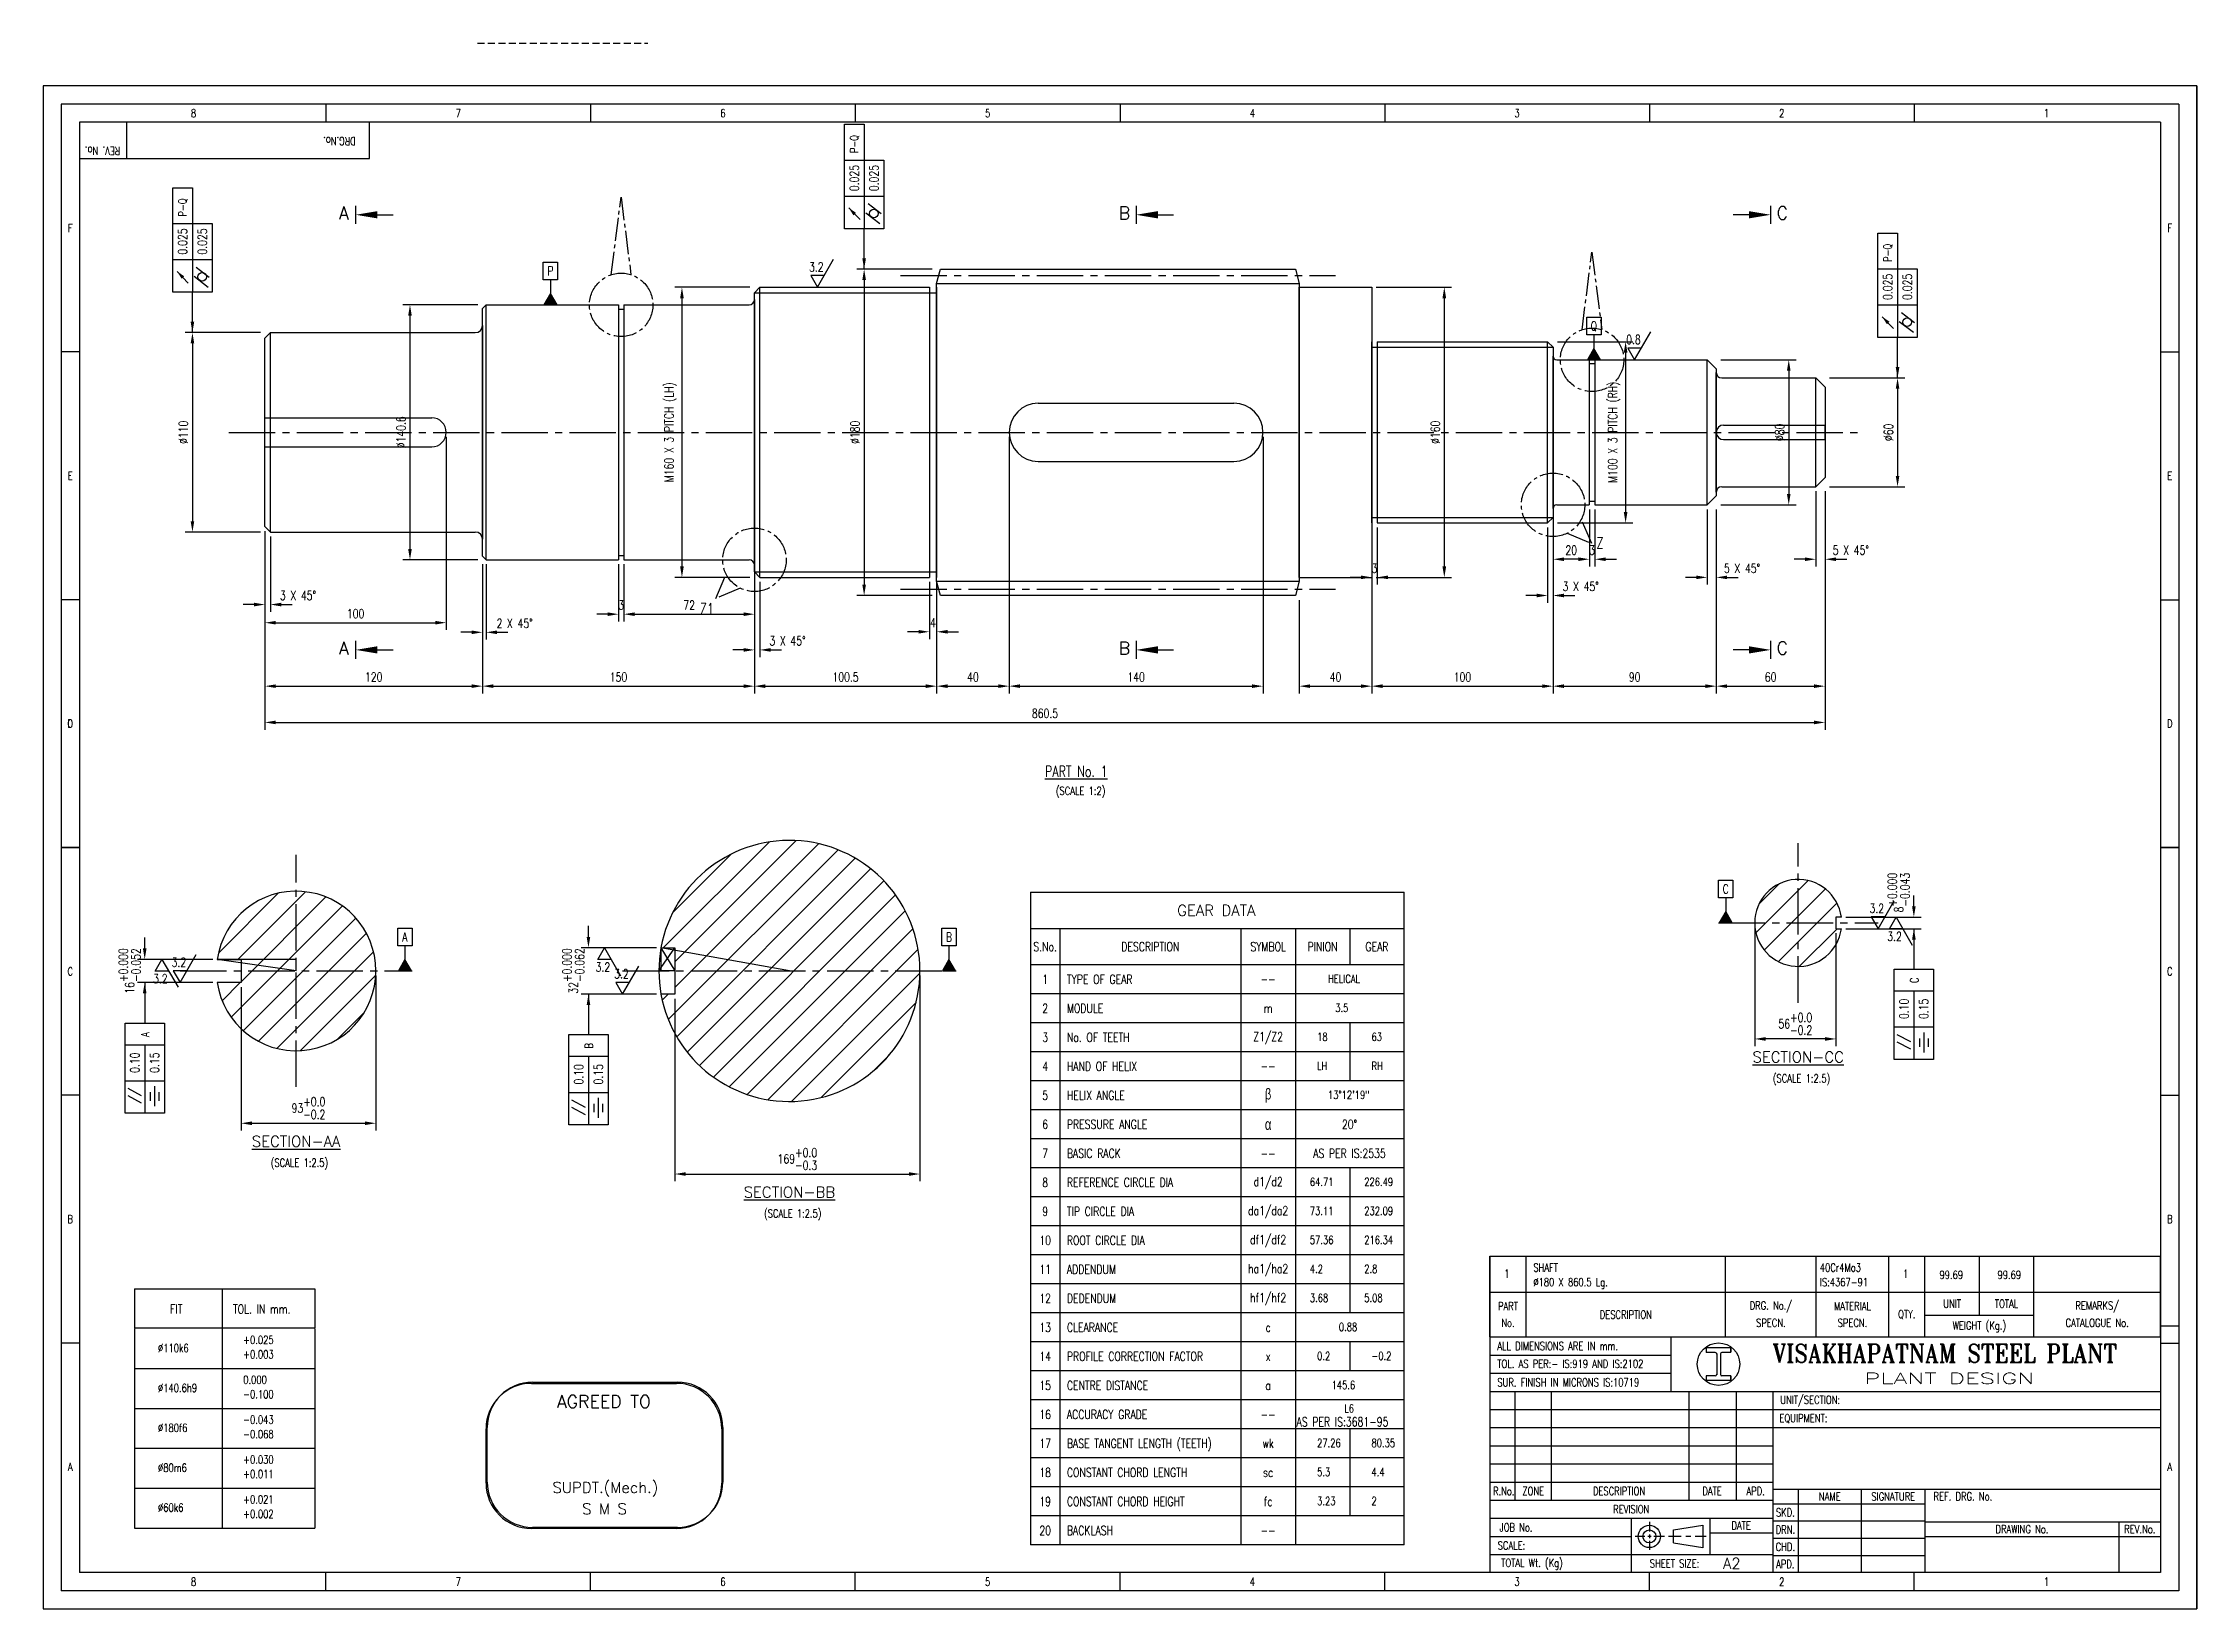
# Model space of a CAD drawing. Extents: x -2528 to 6089, y -2362 to 1067.
# Drawn here: x 5495 to 6089, y 490 to 922 of the extents above; entities that cross this region are included whole.
import ezdxf
from ezdxf.enums import TextEntityAlignment as Align

# ---------------------------------------------------------------- set-up
doc = ezdxf.new("R2010")
doc.units = 0
doc.header["$LTSCALE"] = 16
doc.header["$MEASUREMENT"] = 0
for name, pattern in [('0', [100000, 100000, 0]), ('C2', [1.175, 0.8, -0.125, 0.125, -0.125]), ('C8', [0.39, 0.3, -0.03, 0.03, -0.03]), ('H2', [0.18, 0.12, -0.06])]:
    doc.linetypes.add(name, pattern=pattern)
doc.layers.get('0').update_dxf_attribs({"linetype": 'CONTINUOUS'})
doc.layers.get('DEFPOINTS').update_dxf_attribs({"linetype": 'CONTINUOUS'})
for name, color, linetype in [('DIM', 2, 'CONTINUOUS'), ('TEXT', 4, 'CONTINUOUS'), ('TXT', 4, 'CONTINUOUS')]:
    doc.layers.add(name, color=color, linetype=linetype)
doc.styles.add('ROMANS', font='ROMANS.shx', dxfattribs={"width": 0.75, "height": 2.5})
doc.styles.add('ROMANT', font='ROMANT.shx', dxfattribs={"width": 0.75, "height": 2.75})
doc.styles.add('STYLE1', font='greeks.shx', dxfattribs={"width": 0.75, "height": 2.5})
doc.dimstyles.get("Standard").update_dxf_attribs({"dimtxt": 0.18, "dimasz": 3, "dimexe": 2, "dimexo": 1.25, "dimgap": 1.25, "dimtad": 1, "dimzin": 0, "dimdsep": 46, "dimtxsty": 'ROMANS', "dimcen": 0, "dimclrd": 2, "dimclre": 2, "dimclrt": 2, "dimadec": 0, "dimazin": 0, "dimtfac": 1, "dimtix": 1, "dimtofl": 0, "dimtmove": 0, "dimatfit": 1, "dimfxl": 0, "dimtvp": 1, "dimtolj": 1, "dimtzin": 0, "dimarcsym": 0})

msp = doc.modelspace()

# ---------------------------------------------------------------- texts
at = {"color": 2, "style": 'ROMANS', "width": 0.75}
for s, p in [('8', (5536.771751, 902.7139928)), ('7', (5609.771751, 902.7139928)), ('6', (5682.771751, 902.7139928)), ('5', (5755.771751, 902.7139928)), ('4', (5828.771751, 902.7139928)), ('3', (5901.771751, 902.7139928)), ('2', (5974.771751, 902.7139928)), ('1', (6047.771751, 902.7139928)), ('F', (5502.771751, 871.0089928)), ('F', (6081.771751, 871.0456428)), ('E', (5502.771751, 802.6889928)), ('E', (6081.771751, 802.7123128)), ('C', (5502.771751, 734.3689928)), ('D', (5502.771751, 734.3689928)), ('D', (6081.771751, 734.3789828)), ('C', (5502.771751, 666.0389928)), ('C', (6081.771751, 666.0456528)), ('B', (5502.771751, 597.7089928)), ('B', (6081.771751, 597.7123228)), ('UNIT/SECTION:', (5982.6051248, 547.7139928)), ('EQUIPMENT:', (5980.7555569, 542.7139928)), ('A', (5502.771751, 529.3789928)), ('A', (6081.771751, 529.3789928)), ('R.No.', (5898.0926059, 522.7139928)), ('ZONE', (5906.2396633, 522.7139928)), ('DESCRIPTION', (5929.902765, 522.7139928)), ('DATE', (5955.5712141, 522.7139928)), ('APD.', (5967.5926059, 522.7139928)), ('SKD.', (5975.771751, 516.8389928)), ('JOB No.', (5901.49244, 512.7139928)), ('DRN.', (5975.771751, 512.0889928)), ('SCALE:', (5900.233023, 507.7189997)), ('CHD.', (5975.771751, 507.3389928)), ('TOTAL Wt. (Kg)', (5905.9003972, 502.7490424)), ('SHEET SIZE:', (5945.2152527, 502.7490424)), ('APD.', (5975.771751, 502.5889928)), ('8', (5536.771751, 497.7139928)), ('7', (5609.771751, 497.7139928)), ('6', (5682.771751, 497.7139928)), ('5', (5755.771751, 497.7139928)), ('4', (5828.771751, 497.7139928)), ('3', (5901.771751, 497.7139928)), ('2', (5974.771751, 497.7139928)), ('1', (6047.771751, 497.7139928))]:
    msp.add_text(s, height=2.25, dxfattribs=at).set_placement(p, align=Align.MIDDLE)
at = {"color": 3, "style": 'ROMANS', "width": 0.75}
for s, p in [('P-Q', (5720.1066111, 891.6896131)), ('P-Q', (5534.8566111, 874.1896131)), ('P-Q', (6005.1066111, 861.6896131)), ('C', (6012.4604715, 662.8019327)), ('A', (5524.5462531, 647.9489486)), ('B', (5646.9278618, 644.7489486))]:
    msp.add_text(s, height=2.25, rotation=90.0002104591, dxfattribs=at).set_placement(p)
at = {"color": 7, "style": 'ROMANT', "width": 0.75}
for s, p in [('Z', (5923.7066111, 782.6896131)), ('Z1', (5676.4566111, 764.5396131)), ('%%uPART No. 1', (5771.5816111, 719.6896131))]:
    msp.add_text(s, height=3, dxfattribs=at).set_placement(p)
at = {"color": 3, "style": 'ROMANS', "width": 0.75}
for s, p in [('(SCALE 1:2)', (5774.5816111, 714.6896131)), ('HELICAL', (5849.633633, 662.8464355)), ('3.5', (5851.633633, 654.8464355)), ('18', (5846.633633, 646.8464355)), ('63', (5861.633633, 646.8464355)), ('LH', (5846.633633, 638.8464355)), ('RH', (5861.633633, 638.8464355)), ('(SCALE 1:2.5)', (5972.3176165, 635.4019327)), ('13°12\'19"', (5849.633633, 630.8464355)), ('(SCALE 1:2.5)', (5558.0622817, 612.1489486)), ('64.71', (5844.633633, 606.8464355)), ('226.49', (5859.633633, 606.8464355)), ('(SCALE 1:2.5)', (5694.1044055, 598.1489486)), ('73.11', (5844.633633, 598.8464355)), ('232.09', (5859.633633, 598.8464355)), ('57.36', (5844.633633, 590.8464355)), ('216.34', (5859.633633, 590.8464355)), ('4.2', (5844.633633, 582.8464355)), ('2.8', (5859.633633, 582.8464355)), ('SHAFT', (5906.271751, 583.2139928)), ('40Cr4Mo3', (5985.271751, 583.2139928)), ('99.69', (6018.271751, 581.2139928)), ('99.69', (6034.271751, 581.2139928)), ('3.68', (5844.633633, 574.8464355)), ('5.08', (5859.633633, 574.8464355)), ('%%c180 X 860.5 Lg.', (5906.271751, 579.2139928)), ('IS:4367-91', (5985.271751, 579.2139928)), ('+0.025', (5550.469612, 563.2794872)), ('0.88', (5852.633633, 566.8464355)), ('%%c110k6', (5526.969612, 561.0294872)), ('+0.003', (5550.469612, 559.2794872)), ('0.2', (5846.633633, 558.8464355)), ('-0.2', (5861.633633, 558.8464355)), ('0.000', (5550.469612, 552.2794872)), ('145.6', (5850.633633, 550.8464355)), ('%%c140.6h9', (5526.969612, 550.0294872)), ('-0.100', (5550.469612, 548.2794872)), ('L6', (5854.133633, 544.3464355)), ('%%c180f6', (5526.969612, 539.0294872)), ('-0.043', (5550.469612, 541.2794872)), ('-0.068', (5550.469612, 537.2794872)), ('27.26', (5846.633633, 534.8464355)), ('80.35', (5861.633633, 534.8464355)), ('%%c80m6', (5526.969612, 528.0294872)), ('+0.030', (5550.469612, 530.2794872)), ('5.3', (5846.633633, 526.8464355)), ('4.4', (5861.633633, 526.8464355)), ('+0.011', (5550.469612, 526.2794872)), ('%%c60k6', (5526.969612, 517.0294872)), ('+0.021', (5550.469612, 519.2794872)), ('+0.002', (5550.469612, 515.2794872)), ('3.23', (5846.633633, 518.8464355)), ('2', (5861.633633, 518.8464355))]:
    msp.add_text(s, height=2.25, dxfattribs=at).set_placement(p)
at = {"style": 'ROMANS', "width": 0.75}
for s, p in [('PART', (5899.271751, 573.716859)), ('DESCRIPTION', (5931.771751, 571.3760899)), ('DRG. No./', (5971.771751, 573.716859)), ('MATERIAL', (5994.271751, 573.716859)), ('QTY.', (6009.271751, 571.3760899)), ('UNIT', (6021.771751, 574.3760899)), ('TOTAL', (6036.771751, 574.3760899)), ('REMARKS/', (6061.771751, 573.716859)), ('No.', (5899.271751, 569.1093488)), ('SPECN.', (5971.771751, 569.1093488)), ('SPECN.', (5994.271751, 569.1093488)), ('WEIGHT (Kg.)', (6029.271751, 568.2139928)), ('CATALOGUE No.', (6061.771751, 569.1093488)), ('REVISION', (5933.271751, 517.7139928)), ('NAME', (5988.021751, 521.2139928)), ('SIGNATURE', (6005.521751, 521.2139928)), ('REF. DRG. No.', (6024.7275695, 521.2591606)), ('DATE', (5963.5864863, 513.2139928)), ('DRAWING No.', (6041.021751, 512.2139928)), ('REV.No.', (6073.521751, 512.2139928))]:
    msp.add_text(s, height=2.25, dxfattribs=at).set_placement(p, align=Align.MIDDLE)
at = {"color": 2, "linetype": 'Continuous', "style": 'ROMANS', "width": 0.75}
msp.add_text('ALL DIMENSIONS ARE IN mm.', height=2.25, dxfattribs=at).set_placement((5896.3396621, 561.594749))
at = {"color": 2, "style": 'ROMANS', "width": 0.75}
for s, p in [('TOL. AS PER:- IS:919 AND IS:2102', (5896.3396621, 556.6896288)), ('SUR. FINISH IN MICRONS IS:10719', (5896.3396621, 551.5735125))]:
    msp.add_text(s, height=2.25, dxfattribs=at).set_placement(p)
at = {"style": 'ROMANT', "width": 1.338677}
msp.add_text('PLANT DESIGN', height=3, dxfattribs=at).set_placement((5997.5520622, 552.2828439), (6044.4057744, 552.2828439), align=Align.FIT)
at = {"style": 'ROMANT'}
for s, p in [('SUPDT.(Mech.)', (5650.3409606, 523.4978557)), ('S M S', (5650.1150287, 517.81113))]:
    msp.add_text(s, height=3, dxfattribs=at).set_placement(p, align=Align.MIDDLE)
msp.add_text('A2', height=3, dxfattribs=at).set_placement((5958.5410295, 501.260333))
at = {"layer": 'DIM', "color": 2, "style": 'ROMANS', "width": 0.75}
for s, p in [('REV. No.', (5511.7013626, 892.3268722)), ('DRG.No.', (5577.0082038, 894.9720127))]:
    msp.add_text(s, height=2.25, rotation=180, dxfattribs=at).set_placement(p, align=Align.MIDDLE)
at = {"layer": 'DIM', "color": 7, "style": 'ROMANT'}
msp.add_text('AGREED TO', height=3.5, dxfattribs=at).set_placement((5649.9428776, 547.3929992), align=Align.MIDDLE)
at = {"layer": 'TEXT', "color": 7, "style": 'ROMANT', "width": 0.776265}
msp.add_text('VISAKHAPATNAM STEEL PLANT', height=5, dxfattribs=at).set_placement((5972.249287, 558.1815046), (6067.249287, 558.1815046), align=Align.FIT)

# ---------------------------------------------------------------- blocks, each defined once
blk = doc.blocks.new('fit_heading')
at = {"layer": 'TXT', "color": 7, "linetype": '0'}
for p, q in [((0, 0), (49.72, 0)), ((0, 0), (0, -10.83)), ((24.22, 0.07), (24.22, -10.83)), ((49.72, 0), (49.72, -10.83)), ((0, -10.83), (49.72, -10.83))]:
    blk.add_line(p, q, dxfattribs=at)
at = {"color": 3, "style": 'ROMANS', "width": 0.75}
for s, p in [('FIT', (9.85, -6.89)), ('TOL. IN mm.', (27.19, -6.89))]:
    blk.add_text(s, height=2.5, dxfattribs=at).set_placement(p)
blk = doc.blocks.new('*D87')
at = {"color": 2, "lineweight": -2, "transparency": 16777216}
for p, q in [((5556.46, 785.94), (5556.46, 765.19)), ((5557.96, 785.94), (5557.96, 765.19)), ((5553.46, 767.19), (5550.46, 767.19)), ((5560.96, 767.19), (5563.96, 767.19))]:
    blk.add_line(p, q, dxfattribs=at)
at = {"color": 2, "transparency": 16777216}
for points in [[(5553.46, 767.69), (5553.46, 766.69), (5556.46, 767.19)], [(5560.96, 767.69), (5560.96, 766.69), (5557.96, 767.19)]]:
    blk.add_solid(points, dxfattribs=at)
at = {"layer": 'DEFPOINTS', "color": 0, "transparency": 16777216}
for p in [(5556.46, 787.19), (5557.96, 787.19), (5557.96, 767.19)]:
    blk.add_point(p, dxfattribs=at)
at = {"color": 3, "transparency": 16777216, "insert": (5557.21, 769.69), "char_height": 2.5, "attachment_point": 5, "style": 'ROMANS'}
blk.add_mtext('\\A1;             3 X 45%%d', dxfattribs=at)
blk = doc.blocks.new('*D88')
at = {"color": 2, "lineweight": -2, "transparency": 16777216}
for p, q in [((5606.46, 813.44), (5606.46, 760.19)), ((5556.46, 787.44), (5556.46, 760.19)), ((5559.46, 762.19), (5603.46, 762.19))]:
    blk.add_line(p, q, dxfattribs=at)
at = {"color": 2, "transparency": 16777216}
for points in [[(5559.46, 762.69), (5559.46, 761.69), (5556.46, 762.19)], [(5603.46, 762.69), (5603.46, 761.69), (5606.46, 762.19)]]:
    blk.add_solid(points, dxfattribs=at)
at = {"layer": 'DEFPOINTS', "color": 0, "transparency": 16777216}
for p in [(5606.46, 814.69), (5556.46, 788.69), (5606.46, 762.19)]:
    blk.add_point(p, dxfattribs=at)
at = {"color": 3, "transparency": 16777216, "insert": (5581.46, 764.69), "char_height": 2.5, "attachment_point": 5, "style": 'ROMANS'}
blk.add_mtext('\\A1;100', dxfattribs=at)
blk = doc.blocks.new('SAR_L_A')
at = {"layer": 'DIM', "color": 7}
blk.add_line((6, 0), (10.34, 0), dxfattribs=at)
blk.add_solid([(6, -1), (6, 1), (0, 0)], dxfattribs=at)
at = {"layer": 'TEXT', "color": 7}
blk.add_line((0, 2.47), (0, -2.47), dxfattribs=at)
at = {"layer": 'TEXT', "color": 7, "style": 'ROMANT'}
blk.add_text('A', height=3.5, dxfattribs=at).set_placement((-3.22, -1.26), align=Align.CENTER)
blk = doc.blocks.new('keydia_geotol')
at = {"color": 2}
for p, q in [((0, 39.94), (0, 11.16)), ((-5.43, 30.1), (5.43, 30.1)), ((-5.43, 20.13), (0, 20.13)), ((0, 20.13), (5.43, 20.13)), ((0, 0), (0, 11.16))]:
    blk.add_line(p, q, dxfattribs=at)
at = {"color": 3}
for p, q in [((1.07, 18.07), (4.66, 15.33)), ((-4.23, 16.89), (-1.13, 13.65)), ((0.47, 15.55), (4.37, 12.58))]:
    blk.add_line(p, q, dxfattribs=at)
at = {"color": 2}
blk.add_lwpolyline([(5.43, 30.1), (5.43, 11.16), (-5.43, 11.16), (-5.43, 39.94), (0, 39.94)], dxfattribs=at)
at = {"color": 3}
blk.add_circle((2.67, 15.37), 1.18, dxfattribs=at)
blk.add_solid([(-2.23, 15.52), (-2.95, 14.83), (-4.23, 16.89)], dxfattribs=at)
at = {"color": 2}
blk.add_solid([(-0.5, 3), (0.5, 3), (0, 0)], dxfattribs=at)
at = {"color": 3, "style": 'ROMANS', "width": 0.75}
for p in [(-2.72, 25.12), (2.72, 25.12)]:
    blk.add_text('0.025', height=2.5, rotation=90, dxfattribs=at).set_placement(p, align=Align.MIDDLE_CENTER)
blk = doc.blocks.new('*D89')
at = {"color": 2, "lineweight": -2, "transparency": 16777216}
for p, q in [((5523.3, 672.35), (5523.3, 675.35)), ((5542.05, 669.35), (5521.3, 669.35)), ((5542.05, 662.95), (5521.3, 662.95)), ((5523.3, 659.95), (5523.3, 656.95))]:
    blk.add_line(p, q, dxfattribs=at)
at = {"color": 2, "transparency": 16777216}
for points in [[(5522.8, 672.35), (5523.8, 672.35), (5523.3, 669.35)], [(5522.8, 659.95), (5523.8, 659.95), (5523.3, 662.95)]]:
    blk.add_solid(points, dxfattribs=at)
at = {"layer": 'DEFPOINTS', "color": 0, "transparency": 16777216}
for p in [(5543.3, 669.35), (5523.3, 662.95), (5543.3, 662.95)]:
    blk.add_point(p, dxfattribs=at)
at = {"color": 3, "transparency": 16777216, "insert": (5519.13, 666.15), "char_height": 2.5, "attachment_point": 5, "rotation": 89.99979, "style": 'ROMANS'}
blk.add_mtext('\\A1;16\\S+0.000^ -0.052;', dxfattribs=at)
blk = doc.blocks.new('*D90')
at = {"color": 2, "lineweight": -2, "transparency": 16777216}
for p, q in [((5549.86, 661.7), (5549.86, 622.15)), ((5587.06, 664.9), (5587.06, 622.15)), ((5552.86, 624.15), (5584.06, 624.15))]:
    blk.add_line(p, q, dxfattribs=at)
at = {"color": 2, "transparency": 16777216}
for points in [[(5552.86, 624.65), (5552.86, 623.65), (5549.86, 624.15)], [(5584.06, 624.65), (5584.06, 623.65), (5587.06, 624.15)]]:
    blk.add_solid(points, dxfattribs=at)
at = {"layer": 'DEFPOINTS', "color": 0, "transparency": 16777216}
for p in [(5587.06, 666.15), (5549.86, 662.95), (5587.06, 624.15)]:
    blk.add_point(p, dxfattribs=at)
at = {"color": 3, "transparency": 16777216, "insert": (5568.46, 628.32), "char_height": 2.5, "attachment_point": 5, "style": 'ROMANS'}
blk.add_mtext('\\A1;93\\S+0.0^ -0.2;', dxfattribs=at)
blk = doc.blocks.new('32delB')
at = {"color": 2}
for p, q in [((-1.87, -3.25), (0, 0)), ((0, 0), (4.45, -7.71)), ((1.87, -3.25), (-1.87, -3.25))]:
    blk.add_line(p, q, dxfattribs=at)
at = {"color": 3, "style": 'ROMANS', "width": 0.75}
blk.add_text('3.2', height=2.5, dxfattribs=at).set_placement((-2.45, -6.59))
blk = doc.blocks.new('32delA')
at = {"color": 2}
for p, q in [((0, 0), (4.45, 7.71)), ((-1.87, 3.25), (0, 0)), ((1.87, 3.25), (-1.87, 3.25))]:
    blk.add_line(p, q, dxfattribs=at)
at = {"color": 3, "style": 'ROMANS', "width": 0.75}
blk.add_text('3.2', height=2.5, dxfattribs=at).set_placement((-2.34, 4.35))
blk = doc.blocks.new('SEC_A')
at = {"layer": 'DIM', "color": 7, "style": 'ROMANT'}
blk.add_text('%%USECTION-AA', height=3, dxfattribs=at).set_placement((0, 0), align=Align.MIDDLE)
blk = doc.blocks.new('DATUMA')
h = blk.add_hatch(color=2)
h.dxf.hatch_style = 1
h.paths.add_polyline_path([(-1.8, 0), (1.8, 0), (0, 3.12)])
at = {"color": 2}
for p, q in [((0, 6.93), (0, 3.12)), ((0, 3.12), (-1.8, 0)), ((-1.8, 0), (1.8, 0)), ((1.8, 0), (0, 3.12))]:
    blk.add_line(p, q, dxfattribs=at)
blk.add_lwpolyline([(-1.98, 11.78), (1.98, 11.78), (1.98, 6.93), (-1.98, 6.93)], close=True, dxfattribs=at)
at = {"color": 3, "style": 'ROMANS', "width": 0.75}
blk.add_text('A', height=2.5, dxfattribs=at).set_placement((0, 9.35), align=Align.MIDDLE_CENTER)
blk = doc.blocks.new('keyway_geotol')
at = {"color": 2}
for p, q in [((0, 0), (0, -11.16)), ((-5.43, -17.13), (5.43, -17.13)), ((0, -17.13), (0, -36.06)), ((-5.43, -27.09), (0, -27.09)), ((0, -27.09), (5.43, -27.09))]:
    blk.add_line(p, q, dxfattribs=at)
at = {"color": 3}
for p, q in [((-4.67, -29.14), (-0.94, -31.12)), ((2.72, -28.59), (2.72, -34.11)), ((-4.67, -31.17), (-0.94, -33.15)), ((1.52, -30.27), (1.52, -32.57)), ((3.91, -30.27), (3.91, -32.57))]:
    blk.add_line(p, q, dxfattribs=at)
at = {"color": 2}
blk.add_lwpolyline([(-5.43, -11.16), (5.43, -11.16), (5.43, -36.06), (-5.43, -36.06)], close=True, dxfattribs=at)
blk.add_solid([(-0.5, -3), (0.5, -3), (0, 0)], dxfattribs=at)
at = {"color": 3, "style": 'ROMANS', "width": 0.75}
for s, p in [('0.10', (-2.72, -22.11)), ('0.15', (2.72, -22.11))]:
    blk.add_text(s, height=2.5, rotation=90, dxfattribs=at).set_placement(p, align=Align.MIDDLE_CENTER)
blk = doc.blocks.new('dit_lineitem')
at = {"layer": 'TXT', "color": 7, "linetype": '0'}
for p, q in [((0, 0), (0, -11)), ((24.22, 0.07), (24.22, -11)), ((49.72, 0), (49.72, -11))]:
    blk.add_line(p, q, dxfattribs=at)
at = {"layer": 'TXT', "color": 2, "linetype": '0'}
blk.add_line((0, -11), (49.72, -11), dxfattribs=at)
blk = doc.blocks.new('*D91')
at = {"color": 2, "lineweight": -2, "transparency": 16777216}
for p, q in [((5556.46, 785.94), (5556.46, 742.69)), ((5616.46, 778.29), (5616.46, 742.69)), ((5559.46, 744.69), (5613.46, 744.69))]:
    blk.add_line(p, q, dxfattribs=at)
at = {"color": 2, "transparency": 16777216}
for points in [[(5559.46, 745.19), (5559.46, 744.19), (5556.46, 744.69)], [(5613.46, 745.19), (5613.46, 744.19), (5616.46, 744.69)]]:
    blk.add_solid(points, dxfattribs=at)
at = {"layer": 'DEFPOINTS', "color": 0, "transparency": 16777216}
for p in [(5556.46, 787.19), (5616.46, 779.54), (5616.46, 744.69)]:
    blk.add_point(p, dxfattribs=at)
at = {"color": 3, "transparency": 16777216, "insert": (5586.46, 747.19), "char_height": 2.5, "attachment_point": 5, "style": 'ROMANS'}
blk.add_mtext('\\A1;120', dxfattribs=at)
blk = doc.blocks.new('*D92')
at = {"color": 2, "lineweight": -2, "transparency": 16777216}
for p, q in [((5555.21, 842.19), (5534.46, 842.19)), ((5536.46, 839.19), (5536.46, 790.19)), ((5555.21, 787.19), (5534.46, 787.19))]:
    blk.add_line(p, q, dxfattribs=at)
at = {"color": 2, "transparency": 16777216}
for points in [[(5535.96, 839.19), (5536.96, 839.19), (5536.46, 842.19)], [(5535.96, 790.19), (5536.96, 790.19), (5536.46, 787.19)]]:
    blk.add_solid(points, dxfattribs=at)
at = {"layer": 'DEFPOINTS', "color": 0, "transparency": 16777216}
for p in [(5556.46, 842.19), (5536.46, 787.19), (5556.46, 787.19)]:
    blk.add_point(p, dxfattribs=at)
at = {"color": 3, "transparency": 16777216, "insert": (5533.96, 814.69), "char_height": 2.5, "attachment_point": 5, "rotation": 89.99979, "style": 'ROMANS'}
blk.add_mtext('\\A1;%%c110', dxfattribs=at)
blk = doc.blocks.new('DETAILZ1')
at = {"color": 2, "linetype": 'C2'}
for p, q in [((-21.3, -21.4), (-15.6, -8)), ((-7.8, -15.6), (-21.3, -21.4))]:
    blk.add_line(p, q, dxfattribs=at)
blk.add_circle((0, 0), 17.5, dxfattribs=at)
blk = doc.blocks.new('DATUMP')
h = blk.add_hatch(color=2)
h.dxf.hatch_style = 1
h.paths.add_polyline_path([(-1.8, 0), (1.8, 0), (0, 3.12)])
at = {"color": 2}
for p, q in [((-1.98, 11.78), (1.98, 11.78)), ((-1.98, 6.93), (-1.98, 11.78)), ((1.98, 6.93), (-1.98, 6.93)), ((0, 6.93), (0, 3.12)), ((1.98, 11.78), (1.98, 6.93)), ((0, 3.12), (-1.8, 0)), ((-1.8, 0), (1.8, 0)), ((1.8, 0), (0, 3.12))]:
    blk.add_line(p, q, dxfattribs=at)
at = {"color": 3, "style": 'ROMANS', "width": 0.75}
blk.add_text('P', height=2.5, dxfattribs=at).set_placement((0, 9.35), align=Align.MIDDLE_CENTER)
blk = doc.blocks.new('*D93')
at = {"color": 2, "lineweight": -2, "transparency": 16777216}
for p, q in [((5616.46, 778.29), (5616.46, 757.54)), ((5617.46, 778.29), (5617.46, 757.54)), ((5613.46, 759.54), (5610.46, 759.54)), ((5620.46, 759.54), (5623.46, 759.54))]:
    blk.add_line(p, q, dxfattribs=at)
at = {"color": 2, "transparency": 16777216}
for points in [[(5613.46, 760.04), (5613.46, 759.04), (5616.46, 759.54)], [(5620.46, 760.04), (5620.46, 759.04), (5617.46, 759.54)]]:
    blk.add_solid(points, dxfattribs=at)
at = {"layer": 'DEFPOINTS', "color": 0, "transparency": 16777216}
for p in [(5616.46, 779.54), (5617.46, 779.54), (5617.46, 759.54)]:
    blk.add_point(p, dxfattribs=at)
at = {"color": 3, "transparency": 16777216, "insert": (5616.96, 762.04), "char_height": 2.5, "attachment_point": 5, "style": 'ROMANS'}
blk.add_mtext('\\A1;             2 X 45%%d', dxfattribs=at)
blk = doc.blocks.new('Groovedetailcircle')
at = {"color": 2, "linetype": 'C2'}
for p, q in [((-5.5, 16.6), (-0.1, 59.4)), ((-0.1, 59.4), (5.4, 16.7))]:
    blk.add_line(p, q, dxfattribs=at)
blk.add_circle((0, 0), 17.5, dxfattribs=at)
blk = doc.blocks.new('*D94')
at = {"color": 2, "lineweight": -2, "transparency": 16777216}
for p, q in [((5653.96, 778.29), (5653.96, 762.54)), ((5655.46, 778.29), (5655.46, 762.54)), ((5650.96, 764.54), (5647.96, 764.54)), ((5658.46, 764.54), (5661.46, 764.54))]:
    blk.add_line(p, q, dxfattribs=at)
at = {"color": 2, "transparency": 16777216}
for points in [[(5650.96, 765.04), (5650.96, 764.04), (5653.96, 764.54)], [(5658.46, 765.04), (5658.46, 764.04), (5655.46, 764.54)]]:
    blk.add_solid(points, dxfattribs=at)
at = {"layer": 'DEFPOINTS', "color": 0, "transparency": 16777216}
for p in [(5653.96, 779.54), (5655.46, 779.54), (5655.46, 764.54)]:
    blk.add_point(p, dxfattribs=at)
at = {"color": 3, "transparency": 16777216, "insert": (5654.71, 767.04), "char_height": 2.5, "attachment_point": 5, "style": 'ROMANS'}
blk.add_mtext('\\A1;3', dxfattribs=at)
blk = doc.blocks.new('*D95')
at = {"color": 2, "lineweight": -2, "transparency": 16777216}
for p, q in [((5655.46, 778.29), (5655.46, 762.54)), ((5691.46, 778.29), (5691.46, 762.54)), ((5658.46, 764.54), (5688.46, 764.54))]:
    blk.add_line(p, q, dxfattribs=at)
at = {"color": 2, "transparency": 16777216}
for points in [[(5658.46, 765.04), (5658.46, 764.04), (5655.46, 764.54)], [(5688.46, 765.04), (5688.46, 764.04), (5691.46, 764.54)]]:
    blk.add_solid(points, dxfattribs=at)
at = {"layer": 'DEFPOINTS', "color": 0, "transparency": 16777216}
for p in [(5655.46, 779.54), (5691.46, 779.54), (5691.46, 764.54)]:
    blk.add_point(p, dxfattribs=at)
at = {"color": 3, "transparency": 16777216, "insert": (5673.46, 767.04), "char_height": 2.5, "attachment_point": 5, "style": 'ROMANS'}
blk.add_mtext('\\A1;72', dxfattribs=at)
blk = doc.blocks.new('*D96')
at = {"color": 2, "lineweight": -2, "transparency": 16777216}
for p, q in [((5616.46, 778.29), (5616.46, 742.69)), ((5691.46, 773.44), (5691.46, 742.69)), ((5619.46, 744.69), (5688.46, 744.69))]:
    blk.add_line(p, q, dxfattribs=at)
at = {"color": 2, "transparency": 16777216}
for points in [[(5619.46, 745.19), (5619.46, 744.19), (5616.46, 744.69)], [(5688.46, 745.19), (5688.46, 744.19), (5691.46, 744.69)]]:
    blk.add_solid(points, dxfattribs=at)
at = {"layer": 'DEFPOINTS', "color": 0, "transparency": 16777216}
for p in [(5616.46, 779.54), (5691.46, 774.69), (5691.46, 744.69)]:
    blk.add_point(p, dxfattribs=at)
at = {"color": 3, "transparency": 16777216, "insert": (5653.96, 747.19), "char_height": 2.5, "attachment_point": 5, "style": 'ROMANS'}
blk.add_mtext('\\A1;150', dxfattribs=at)
blk = doc.blocks.new('*D97')
at = {"color": 2, "lineweight": -2, "transparency": 16777216}
for p, q in [((5615.21, 849.84), (5594.46, 849.84)), ((5596.46, 846.84), (5596.46, 782.54)), ((5615.21, 779.54), (5594.46, 779.54))]:
    blk.add_line(p, q, dxfattribs=at)
at = {"color": 2, "transparency": 16777216}
for points in [[(5595.96, 846.84), (5596.96, 846.84), (5596.46, 849.84)], [(5595.96, 782.54), (5596.96, 782.54), (5596.46, 779.54)]]:
    blk.add_solid(points, dxfattribs=at)
at = {"layer": 'DEFPOINTS', "color": 0, "transparency": 16777216}
for p in [(5616.46, 849.84), (5596.46, 779.54), (5616.46, 779.54)]:
    blk.add_point(p, dxfattribs=at)
at = {"color": 3, "transparency": 16777216, "insert": (5593.96, 814.69), "char_height": 2.5, "attachment_point": 5, "rotation": 89.99979, "style": 'ROMANS'}
blk.add_mtext('\\A1;%%c140.6', dxfattribs=at)
blk = doc.blocks.new('*D98')
at = {"color": 2, "lineweight": -2, "transparency": 16777216}
for p, q in [((5691.46, 773.44), (5691.46, 752.69)), ((5692.96, 773.44), (5692.96, 752.69)), ((5688.46, 754.69), (5685.46, 754.69)), ((5695.96, 754.69), (5698.96, 754.69))]:
    blk.add_line(p, q, dxfattribs=at)
at = {"color": 2, "transparency": 16777216}
for points in [[(5688.46, 755.19), (5688.46, 754.19), (5691.46, 754.69)], [(5695.96, 755.19), (5695.96, 754.19), (5692.96, 754.69)]]:
    blk.add_solid(points, dxfattribs=at)
at = {"layer": 'DEFPOINTS', "color": 0, "transparency": 16777216}
for p in [(5691.46, 774.69), (5692.96, 774.69), (5692.96, 754.69)]:
    blk.add_point(p, dxfattribs=at)
at = {"color": 3, "transparency": 16777216, "insert": (5692.21, 757.19), "char_height": 2.5, "attachment_point": 5, "style": 'ROMANS'}
blk.add_mtext('\\A1;             3 X 45%%d', dxfattribs=at)
blk = doc.blocks.new('*D99')
at = {"color": 2, "lineweight": -2, "transparency": 16777216}
for p, q in [((5739.71, 773.44), (5739.71, 757.69)), ((5741.71, 773.44), (5741.71, 757.69)), ((5736.71, 759.69), (5733.71, 759.69)), ((5744.71, 759.69), (5747.71, 759.69))]:
    blk.add_line(p, q, dxfattribs=at)
at = {"color": 2, "transparency": 16777216}
for points in [[(5736.71, 760.19), (5736.71, 759.19), (5739.71, 759.69)], [(5744.71, 760.19), (5744.71, 759.19), (5741.71, 759.69)]]:
    blk.add_solid(points, dxfattribs=at)
at = {"layer": 'DEFPOINTS', "color": 0, "transparency": 16777216}
for p in [(5739.71, 774.69), (5741.71, 774.69), (5741.71, 759.69)]:
    blk.add_point(p, dxfattribs=at)
at = {"color": 3, "transparency": 16777216, "insert": (5740.71, 762.19), "char_height": 2.5, "attachment_point": 5, "style": 'ROMANS'}
blk.add_mtext('\\A1;4', dxfattribs=at)
blk = doc.blocks.new('*D100')
at = {"color": 2, "lineweight": -2, "transparency": 16777216}
for p, q in [((5691.46, 773.44), (5691.46, 742.69)), ((5741.71, 768.44), (5741.71, 742.69)), ((5694.46, 744.69), (5738.71, 744.69))]:
    blk.add_line(p, q, dxfattribs=at)
at = {"color": 2, "transparency": 16777216}
for points in [[(5694.46, 745.19), (5694.46, 744.19), (5691.46, 744.69)], [(5738.71, 745.19), (5738.71, 744.19), (5741.71, 744.69)]]:
    blk.add_solid(points, dxfattribs=at)
at = {"layer": 'DEFPOINTS', "color": 0, "transparency": 16777216}
for p in [(5691.46, 774.69), (5741.71, 769.69), (5741.71, 744.69)]:
    blk.add_point(p, dxfattribs=at)
at = {"color": 3, "transparency": 16777216, "insert": (5716.58, 747.19), "char_height": 2.5, "attachment_point": 5, "style": 'ROMANS'}
blk.add_mtext('\\A1;100.5', dxfattribs=at)
blk = doc.blocks.new('*D101')
at = {"color": 2, "lineweight": -2, "transparency": 16777216}
for p, q in [((5690.21, 854.69), (5669.46, 854.69)), ((5671.46, 851.69), (5671.46, 777.69)), ((5690.21, 774.69), (5669.46, 774.69))]:
    blk.add_line(p, q, dxfattribs=at)
at = {"color": 2, "transparency": 16777216}
for points in [[(5670.96, 851.69), (5671.96, 851.69), (5671.46, 854.69)], [(5670.96, 777.69), (5671.96, 777.69), (5671.46, 774.69)]]:
    blk.add_solid(points, dxfattribs=at)
at = {"layer": 'DEFPOINTS', "color": 0, "transparency": 16777216}
for p in [(5691.46, 854.69), (5671.46, 774.69), (5691.46, 774.69)]:
    blk.add_point(p, dxfattribs=at)
at = {"color": 3, "transparency": 16777216, "insert": (5668.3, 814.69), "char_height": 2.5, "attachment_point": 5, "rotation": 89.99979, "style": 'ROMANS'}
blk.add_mtext('\\A1;M160 X 3 PITCH (LH)', dxfattribs=at)
blk = doc.blocks.new('Geartable_y')
for p, q in [((0, 0), (0, -180)), ((0, 0), (103, 0)), ((103, -180), (103, 0)), ((0, -10), (103, -10)), ((8, -10), (8, -180)), ((58, -10), (58, -180)), ((73, -10), (73, -180)), ((88, -10), (88, -20)), ((103, -20), (0, -20)), ((88, -36), (88, -52)), ((88, -76), (88, -100)), ((88, -100), (88, -116)), ((88, -124), (88, -132)), ((88, -148), (88, -172))]:
    blk.add_line(p, q)
at = {"color": 2}
for p, q in [((103, -28), (0, -28)), ((103, -36), (0, -36)), ((103, -44), (0, -44)), ((103, -52), (0, -52)), ((103, -60), (0, -60)), ((103, -68), (0, -68)), ((103, -76), (0, -76)), ((103, -84), (0, -84)), ((103, -92), (0, -92)), ((103, -100), (0, -100)), ((103, -108), (0, -108)), ((103, -116), (0, -116)), ((103, -124), (0, -124)), ((103, -132), (0, -132)), ((103, -140), (0, -140)), ((103, -148), (0, -148)), ((103, -156), (0, -156)), ((103, -164), (0, -164)), ((103, -172), (0, -172)), ((103, -180), (0, -180))]:
    blk.add_line(p, q, dxfattribs=at)
at = {"color": 7, "style": 'ROMANS', "width": 0.75}
for s, p in [('S.No.', (4, -15)), ('DESCRIPTION', (33, -15)), ('SYMBOL', (65.5, -15)), ('PINION', (80.5, -15)), ('GEAR', (95.5, -15))]:
    blk.add_text(s, height=2.5, dxfattribs=at).set_placement(p, align=Align.MIDDLE)
at = {"color": 3, "width": 0.75}
for s, height, style, p in [('1', 2.5, 'ROMANS', (4, -24)), ('--', 2.5, 'ROMANS', (65.5, -24)), ('2', 2.5, 'ROMANS', (4, -32)), ('m', 2.5, 'ROMANS', (65.5, -32)), ('3', 2.5, 'ROMANS', (4, -40)), ('Z1/Z2', 2.5, 'ROMANS', (65.5, -40)), ('4', 2.5, 'ROMANS', (4, -48)), ('--', 2.5, 'ROMANS', (65.5, -48)), ('5', 2.5, 'ROMANS', (4, -56)), ('b', 3, 'STYLE1', (65.5, -56)), ('6', 2.5, 'ROMANS', (4, -64)), ('a', 3.12, 'STYLE1', (65.5, -64)), ('20%%D', 2.5, 'ROMANS', (87.93, -64.01)), ('7', 2.5, 'ROMANS', (4, -72)), ('AS PER IS:2535', 2.5, 'ROMANS', (87.93, -72.01)), ('--', 2.5, 'ROMANS', (65.5, -72)), ('8', 2.5, 'ROMANS', (4, -80)), ('d1/d2', 2.5, 'ROMANS', (65.5, -80)), ('9', 2.5, 'ROMANS', (4, -88)), ('da1/da2', 2.5, 'ROMANS', (65.5, -88)), ('10', 2.5, 'ROMANS', (4, -96)), ('df1/df2', 2.5, 'ROMANS', (65.5, -96)), ('11', 2.5, 'ROMANS', (4, -104)), ('ha1/ha2', 2.5, 'ROMANS', (65.5, -104)), ('12', 2.5, 'ROMANS', (4, -112)), ('hf1/hf2', 2.5, 'ROMANS', (65.5, -112)), ('13', 2.5, 'ROMANS', (4, -120)), ('c', 2.5, 'ROMANS', (65.5, -120)), ('14', 2.5, 'ROMANS', (4, -128)), ('x', 2.5, 'ROMANS', (65.5, -128)), ('15', 2.5, 'ROMANS', (4, -136)), ('a', 2.5, 'ROMANS', (65.5, -136)), ('16', 2.5, 'ROMANS', (4, -144)), ('--', 2.5, 'ROMANS', (65.5, -144)), ('17', 2.5, 'ROMANS', (4, -152)), ('wk', 2.5, 'ROMANS', (65.5, -152)), ('18', 2.5, 'ROMANS', (4, -160)), ('sc', 2.5, 'ROMANS', (65.5, -160)), ('19', 2.5, 'ROMANS', (4, -168)), ('fc', 2.5, 'ROMANS', (65.5, -168)), ('20', 2.5, 'ROMANS', (4, -176)), ('--', 2.5, 'ROMANS', (65.5, -176))]:
    blk.add_text(s, height=height, dxfattribs=dict(at, style=style)).set_placement(p, align=Align.MIDDLE)
at = {"color": 3, "style": 'ROMANS', "width": 0.75}
for s, p in [('TYPE OF GEAR', (10, -25.25)), ('MODULE', (10, -33.25)), ('No. OF TEETH', (10, -41.25)), ('HAND OF HELIX', (10, -49.25)), ('HELIX ANGLE', (10, -57.25)), ('PRESSURE ANGLE', (10, -65.25)), ('BASIC RACK', (10, -73.25)), ('REFERENCE CIRCLE DIA', (10, -81.25)), ('TIP CIRCLE DIA', (10, -89.25)), ('ROOT CIRCLE DIA', (10, -97.25)), ('ADDENDUM', (10, -105.25)), ('DEDENDUM', (10, -113.25)), ('CLEARANCE', (10, -121.25)), ('PROFILE CORRECTION FACTOR', (10, -129.25)), ('CENTRE DISTANCE', (10, -137.25)), ('ACCURACY GRADE', (10, -145.25)), ('AS PER IS:3681-95', (73.35, -147.28)), ('BASE TANGENT LENGTH (TEETH)', (10, -153.25)), ('CONSTANT CHORD LENGTH', (10, -161.25)), ('CONSTANT CHORD HEIGHT', (10, -169.25)), ('BACKLASH', (10, -177.25))]:
    blk.add_text(s, height=2.5, dxfattribs=at).set_placement(p)
at = {"layer": 'DIM', "color": 7, "style": 'ROMANT'}
blk.add_text('GEAR DATA', height=3, dxfattribs=at).set_placement((51.21, -5), align=Align.MIDDLE)
blk = doc.blocks.new('*D102')
at = {"color": 2, "lineweight": -2, "transparency": 16777216}
for p, q in [((5761.71, 813.44), (5761.71, 742.69)), ((5741.71, 768.44), (5741.71, 742.69)), ((5744.71, 744.69), (5758.71, 744.69))]:
    blk.add_line(p, q, dxfattribs=at)
at = {"color": 2, "transparency": 16777216}
for points in [[(5744.71, 745.19), (5744.71, 744.19), (5741.71, 744.69)], [(5758.71, 745.19), (5758.71, 744.19), (5761.71, 744.69)]]:
    blk.add_solid(points, dxfattribs=at)
at = {"layer": 'DEFPOINTS', "color": 0, "transparency": 16777216}
for p in [(5761.71, 814.69), (5741.71, 769.69), (5761.71, 744.69)]:
    blk.add_point(p, dxfattribs=at)
at = {"color": 3, "transparency": 16777216, "insert": (5751.71, 747.19), "char_height": 2.5, "attachment_point": 5, "style": 'ROMANS'}
blk.add_mtext('\\A1;40', dxfattribs=at)
blk = doc.blocks.new('*D103')
at = {"color": 2, "lineweight": -2, "transparency": 16777216}
for p, q in [((5761.71, 813.44), (5761.71, 742.69)), ((5831.71, 813.44), (5831.71, 742.69)), ((5764.71, 744.69), (5828.71, 744.69))]:
    blk.add_line(p, q, dxfattribs=at)
at = {"color": 2, "transparency": 16777216}
for points in [[(5764.71, 745.19), (5764.71, 744.19), (5761.71, 744.69)], [(5828.71, 745.19), (5828.71, 744.19), (5831.71, 744.69)]]:
    blk.add_solid(points, dxfattribs=at)
at = {"layer": 'DEFPOINTS', "color": 0, "transparency": 16777216}
for p in [(5761.71, 814.69), (5831.71, 814.69), (5831.71, 744.69)]:
    blk.add_point(p, dxfattribs=at)
at = {"color": 3, "transparency": 16777216, "insert": (5796.71, 747.19), "char_height": 2.5, "attachment_point": 5, "style": 'ROMANS'}
blk.add_mtext('\\A1;140', dxfattribs=at)
blk = doc.blocks.new('SAR_L_B')
at = {"layer": 'DIM', "color": 7}
blk.add_line((6, 0), (10.34, 0), dxfattribs=at)
blk.add_solid([(6, -1), (6, 1), (0, 0)], dxfattribs=at)
at = {"layer": 'TEXT', "color": 7}
blk.add_line((0, 2.47), (0, -2.47), dxfattribs=at)
at = {"layer": 'TEXT', "color": 7, "style": 'ROMANT'}
blk.add_text('B', height=3.5, dxfattribs=at).set_placement((-3.22, -1.26), align=Align.CENTER)
blk = doc.blocks.new('*D104')
at = {"color": 2, "lineweight": -2, "transparency": 16777216}
for p, q in [((5645.68, 675.55), (5645.68, 678.55)), ((5664.43, 672.55), (5643.68, 672.55)), ((5664.43, 659.75), (5643.68, 659.75)), ((5645.68, 656.75), (5645.68, 653.75))]:
    blk.add_line(p, q, dxfattribs=at)
at = {"color": 2, "transparency": 16777216}
for points in [[(5645.18, 675.55), (5646.18, 675.55), (5645.68, 672.55)], [(5645.18, 656.75), (5646.18, 656.75), (5645.68, 659.75)]]:
    blk.add_solid(points, dxfattribs=at)
at = {"layer": 'DEFPOINTS', "color": 0, "transparency": 16777216}
for p in [(5665.68, 672.55), (5645.68, 659.75), (5665.68, 659.75)]:
    blk.add_point(p, dxfattribs=at)
at = {"color": 3, "transparency": 16777216, "insert": (5641.51, 666.15), "char_height": 2.5, "attachment_point": 5, "rotation": 89.99979, "style": 'ROMANS'}
blk.add_mtext('\\A1;32\\S+0.000^ -0.062;', dxfattribs=at)
blk = doc.blocks.new('*D105')
at = {"color": 2, "lineweight": -2, "transparency": 16777216}
for p, q in [((5737.1, 664.9), (5737.1, 608.15)), ((5669.5, 658.5), (5669.5, 608.15)), ((5672.5, 610.15), (5734.1, 610.15))]:
    blk.add_line(p, q, dxfattribs=at)
at = {"color": 2, "transparency": 16777216}
for points in [[(5672.5, 610.65), (5672.5, 609.65), (5669.5, 610.15)], [(5734.1, 610.65), (5734.1, 609.65), (5737.1, 610.15)]]:
    blk.add_solid(points, dxfattribs=at)
at = {"layer": 'DEFPOINTS', "color": 0, "transparency": 16777216}
for p in [(5737.1, 666.15), (5669.5, 659.75), (5737.1, 610.15)]:
    blk.add_point(p, dxfattribs=at)
at = {"color": 3, "transparency": 16777216, "insert": (5703.3, 614.32), "char_height": 2.5, "attachment_point": 5, "style": 'ROMANS'}
blk.add_mtext('\\A1;169\\S+0.0^ -0.3;', dxfattribs=at)
blk = doc.blocks.new('SEC_B')
at = {"layer": 'DIM', "color": 7, "style": 'ROMANT'}
blk.add_text('%%USECTION-BB', height=3, dxfattribs=at).set_placement((0, 0), align=Align.MIDDLE)
blk = doc.blocks.new('DATUMB')
h = blk.add_hatch(color=2)
h.dxf.hatch_style = 1
h.paths.add_polyline_path([(-1.8, 0), (1.8, 0), (0, 3.12)])
at = {"color": 2}
for p, q in [((-1.98, 11.78), (1.98, 11.78)), ((-1.98, 6.93), (-1.98, 11.78)), ((1.98, 6.93), (-1.98, 6.93)), ((0, 6.93), (0, 3.12)), ((1.98, 11.78), (1.98, 6.93)), ((0, 3.12), (-1.8, 0)), ((-1.8, 0), (1.8, 0)), ((1.8, 0), (0, 3.12))]:
    blk.add_line(p, q, dxfattribs=at)
at = {"color": 3, "style": 'ROMANS', "width": 0.75}
blk.add_text('B', height=2.5, dxfattribs=at).set_placement((0, 9.35), align=Align.MIDDLE_CENTER)
blk = doc.blocks.new('*D106')
at = {"color": 2, "lineweight": -2, "transparency": 16777216}
for p, q in [((5740.46, 859.69), (5719.71, 859.69)), ((5721.71, 856.69), (5721.71, 772.69)), ((5740.46, 769.69), (5719.71, 769.69))]:
    blk.add_line(p, q, dxfattribs=at)
at = {"color": 2, "transparency": 16777216}
for points in [[(5721.21, 856.69), (5722.21, 856.69), (5721.71, 859.69)], [(5721.21, 772.69), (5722.21, 772.69), (5721.71, 769.69)]]:
    blk.add_solid(points, dxfattribs=at)
at = {"layer": 'DEFPOINTS', "color": 0, "transparency": 16777216}
for p in [(5741.71, 859.69), (5721.71, 769.69), (5741.71, 769.69)]:
    blk.add_point(p, dxfattribs=at)
at = {"color": 3, "transparency": 16777216, "insert": (5719.21, 814.69), "char_height": 2.5, "attachment_point": 5, "rotation": 89.99979, "style": 'ROMANS'}
blk.add_mtext('\\A1;%%c180', dxfattribs=at)
blk = doc.blocks.new('*D107')
at = {"color": 2, "lineweight": -2, "transparency": 16777216}
for p, q in [((5861.71, 773.44), (5861.71, 742.69)), ((5841.71, 768.44), (5841.71, 742.69)), ((5844.71, 744.69), (5858.71, 744.69))]:
    blk.add_line(p, q, dxfattribs=at)
at = {"color": 2, "transparency": 16777216}
for points in [[(5844.71, 745.19), (5844.71, 744.19), (5841.71, 744.69)], [(5858.71, 745.19), (5858.71, 744.19), (5861.71, 744.69)]]:
    blk.add_solid(points, dxfattribs=at)
at = {"layer": 'DEFPOINTS', "color": 0, "transparency": 16777216}
for p in [(5861.71, 774.69), (5841.71, 769.69), (5861.71, 744.69)]:
    blk.add_point(p, dxfattribs=at)
at = {"color": 3, "transparency": 16777216, "insert": (5851.71, 747.19), "char_height": 2.5, "attachment_point": 5, "style": 'ROMANS'}
blk.add_mtext('\\A1;40', dxfattribs=at)
blk = doc.blocks.new('*D108')
at = {"color": 2, "lineweight": -2, "transparency": 16777216}
for p, q in [((5862.96, 854.69), (5883.71, 854.69)), ((5881.71, 851.69), (5881.71, 777.69)), ((5862.96, 774.69), (5883.71, 774.69))]:
    blk.add_line(p, q, dxfattribs=at)
at = {"color": 2, "transparency": 16777216}
for points in [[(5881.21, 851.69), (5882.21, 851.69), (5881.71, 854.69)], [(5881.21, 777.69), (5882.21, 777.69), (5881.71, 774.69)]]:
    blk.add_solid(points, dxfattribs=at)
at = {"layer": 'DEFPOINTS', "color": 0, "transparency": 16777216}
for p in [(5861.71, 854.69), (5861.71, 774.69), (5881.71, 774.69)]:
    blk.add_point(p, dxfattribs=at)
at = {"color": 3, "transparency": 16777216, "insert": (5879.21, 814.69), "char_height": 2.5, "attachment_point": 5, "rotation": 89.99979, "style": 'ROMANS'}
blk.add_mtext('\\A1;%%c160', dxfattribs=at)
blk = doc.blocks.new('*D109')
at = {"color": 2, "lineweight": -2, "transparency": 16777216}
for p, q in [((5910.21, 788.44), (5910.21, 767.69)), ((5911.71, 788.44), (5911.71, 767.69)), ((5907.21, 769.69), (5904.21, 769.69)), ((5914.71, 769.69), (5917.71, 769.69))]:
    blk.add_line(p, q, dxfattribs=at)
at = {"color": 2, "transparency": 16777216}
for points in [[(5907.21, 770.19), (5907.21, 769.19), (5910.21, 769.69)], [(5914.71, 770.19), (5914.71, 769.19), (5911.71, 769.69)]]:
    blk.add_solid(points, dxfattribs=at)
at = {"layer": 'DEFPOINTS', "color": 0, "transparency": 16777216}
for p in [(5910.21, 789.69), (5911.71, 789.69), (5911.71, 769.69)]:
    blk.add_point(p, dxfattribs=at)
at = {"color": 3, "transparency": 16777216, "insert": (5910.96, 772.19), "char_height": 2.5, "attachment_point": 5, "style": 'ROMANS'}
blk.add_mtext('\\A1;             3 X 45%%d', dxfattribs=at)
blk = doc.blocks.new('*D110')
at = {"color": 2, "lineweight": -2, "transparency": 16777216}
for p, q in [((5861.71, 788.44), (5861.71, 772.69)), ((5863.21, 788.44), (5863.21, 772.69)), ((5858.71, 774.69), (5855.71, 774.69)), ((5866.21, 774.69), (5869.21, 774.69))]:
    blk.add_line(p, q, dxfattribs=at)
at = {"color": 2, "transparency": 16777216}
for points in [[(5858.71, 775.19), (5858.71, 774.19), (5861.71, 774.69)], [(5866.21, 775.19), (5866.21, 774.19), (5863.21, 774.69)]]:
    blk.add_solid(points, dxfattribs=at)
at = {"layer": 'DEFPOINTS', "color": 0, "transparency": 16777216}
for p in [(5861.71, 789.69), (5863.21, 789.69), (5863.21, 774.69)]:
    blk.add_point(p, dxfattribs=at)
at = {"color": 3, "transparency": 16777216, "insert": (5862.46, 777.19), "char_height": 2.5, "attachment_point": 5, "style": 'ROMANS'}
blk.add_mtext('\\A1;3', dxfattribs=at)
blk = doc.blocks.new('*D111')
at = {"color": 2, "lineweight": -2, "transparency": 16777216}
for p, q in [((5911.71, 788.44), (5911.71, 742.69)), ((5861.71, 773.44), (5861.71, 742.69)), ((5864.71, 744.69), (5908.71, 744.69))]:
    blk.add_line(p, q, dxfattribs=at)
at = {"color": 2, "transparency": 16777216}
for points in [[(5864.71, 745.19), (5864.71, 744.19), (5861.71, 744.69)], [(5908.71, 745.19), (5908.71, 744.19), (5911.71, 744.69)]]:
    blk.add_solid(points, dxfattribs=at)
at = {"layer": 'DEFPOINTS', "color": 0, "transparency": 16777216}
for p in [(5911.71, 789.69), (5861.71, 774.69), (5911.71, 744.69)]:
    blk.add_point(p, dxfattribs=at)
at = {"color": 3, "transparency": 16777216, "insert": (5886.71, 747.19), "char_height": 2.5, "attachment_point": 5, "style": 'ROMANS'}
blk.add_mtext('\\A1;100', dxfattribs=at)
blk = doc.blocks.new('*D112')
at = {"color": 2, "lineweight": -2, "transparency": 16777216}
for p, q in [((5912.96, 839.69), (5933.71, 839.69)), ((5931.71, 836.69), (5931.71, 792.69)), ((5912.96, 789.69), (5933.71, 789.69))]:
    blk.add_line(p, q, dxfattribs=at)
at = {"color": 2, "transparency": 16777216}
for points in [[(5931.21, 836.69), (5932.21, 836.69), (5931.71, 839.69)], [(5931.21, 792.69), (5932.21, 792.69), (5931.71, 789.69)]]:
    blk.add_solid(points, dxfattribs=at)
at = {"layer": 'DEFPOINTS', "color": 0, "transparency": 16777216}
for p in [(5911.71, 839.69), (5911.71, 789.69), (5931.71, 789.69)]:
    blk.add_point(p, dxfattribs=at)
at = {"color": 3, "transparency": 16777216, "insert": (5928.55, 814.69), "char_height": 2.5, "attachment_point": 5, "rotation": 89.99979, "style": 'ROMANS'}
blk.add_mtext('\\A1;M100 X 3 PITCH (RH)', dxfattribs=at)
blk = doc.blocks.new('DETAILZ')
at = {"color": 2, "linetype": 'C2'}
for p, q in [((21.3, -21.4), (15.6, -8)), ((7.8, -15.6), (21.3, -21.4))]:
    blk.add_line(p, q, dxfattribs=at)
blk.add_circle((0, 0), 17.5, dxfattribs=at)
blk = doc.blocks.new('8delA')
at = {"color": 2}
for p, q in [((0, 0), (4.45, 7.71)), ((-1.87, 3.25), (0, 0)), ((1.87, 3.25), (-1.87, 3.25))]:
    blk.add_line(p, q, dxfattribs=at)
at = {"color": 3, "style": 'ROMANS', "width": 0.75}
blk.add_text('0.8', height=2.5, dxfattribs=at).set_placement((-2.34, 4.35))
blk = doc.blocks.new('DATUMQ')
h = blk.add_hatch(color=2)
h.dxf.hatch_style = 1
h.paths.add_polyline_path([(-1.8, 0), (1.8, 0), (0, 3.12)])
at = {"color": 2}
for p, q in [((-1.98, 11.78), (1.98, 11.78)), ((-1.98, 6.93), (-1.98, 11.78)), ((1.98, 6.93), (-1.98, 6.93)), ((0, 6.93), (0, 3.12)), ((1.98, 11.78), (1.98, 6.93)), ((0, 3.12), (-1.8, 0)), ((-1.8, 0), (1.8, 0)), ((1.8, 0), (0, 3.12))]:
    blk.add_line(p, q, dxfattribs=at)
at = {"color": 3, "style": 'ROMANS', "width": 0.75}
blk.add_text('Q', height=2.5, dxfattribs=at).set_placement((0, 9.35), align=Align.MIDDLE_CENTER)
blk = doc.blocks.new('*D113')
at = {"color": 2, "lineweight": -2, "transparency": 16777216}
for p, q in [((5954.21, 793.44), (5954.21, 772.69)), ((5956.71, 793.44), (5956.71, 772.69)), ((5951.21, 774.69), (5948.21, 774.69)), ((5959.71, 774.69), (5962.71, 774.69))]:
    blk.add_line(p, q, dxfattribs=at)
at = {"color": 2, "transparency": 16777216}
for points in [[(5951.21, 775.19), (5951.21, 774.19), (5954.21, 774.69)], [(5959.71, 775.19), (5959.71, 774.19), (5956.71, 774.69)]]:
    blk.add_solid(points, dxfattribs=at)
at = {"layer": 'DEFPOINTS', "color": 0, "transparency": 16777216}
for p in [(5954.21, 794.69), (5956.71, 794.69), (5956.71, 774.69)]:
    blk.add_point(p, dxfattribs=at)
at = {"color": 3, "transparency": 16777216, "insert": (5955.46, 777.19), "char_height": 2.5, "attachment_point": 5, "style": 'ROMANS'}
blk.add_mtext('\\A1;             5 X 45%%d', dxfattribs=at)
blk = doc.blocks.new('*D114')
at = {"color": 2, "lineweight": -2, "transparency": 16777216}
for p, q in [((5921.71, 793.44), (5921.71, 777.69)), ((5923.21, 793.44), (5923.21, 777.69)), ((5918.71, 779.69), (5915.71, 779.69)), ((5926.21, 779.69), (5929.21, 779.69))]:
    blk.add_line(p, q, dxfattribs=at)
at = {"color": 2, "transparency": 16777216}
for points in [[(5918.71, 780.19), (5918.71, 779.19), (5921.71, 779.69)], [(5926.21, 780.19), (5926.21, 779.19), (5923.21, 779.69)]]:
    blk.add_solid(points, dxfattribs=at)
at = {"layer": 'DEFPOINTS', "color": 0, "transparency": 16777216}
for p in [(5921.71, 794.69), (5923.21, 794.69), (5923.21, 779.69)]:
    blk.add_point(p, dxfattribs=at)
at = {"color": 3, "transparency": 16777216, "insert": (5922.46, 782.19), "char_height": 2.5, "attachment_point": 5, "style": 'ROMANS'}
blk.add_mtext('\\A1;3', dxfattribs=at)
blk = doc.blocks.new('*D115')
at = {"color": 2, "lineweight": -2, "transparency": 16777216}
for p, q in [((5911.71, 793.44), (5911.71, 777.69)), ((5921.71, 793.44), (5921.71, 777.69)), ((5918.71, 779.69), (5914.71, 779.69))]:
    blk.add_line(p, q, dxfattribs=at)
at = {"color": 2, "transparency": 16777216}
for points in [[(5914.71, 780.19), (5914.71, 779.19), (5911.71, 779.69)], [(5918.71, 780.19), (5918.71, 779.19), (5921.71, 779.69)]]:
    blk.add_solid(points, dxfattribs=at)
at = {"layer": 'DEFPOINTS', "color": 0, "transparency": 16777216}
for p in [(5911.71, 794.69), (5921.71, 794.69), (5911.71, 779.69)]:
    blk.add_point(p, dxfattribs=at)
at = {"color": 3, "transparency": 16777216, "insert": (5916.71, 782.19), "char_height": 2.5, "attachment_point": 5, "style": 'ROMANS'}
blk.add_mtext('\\A1;20', dxfattribs=at)
blk = doc.blocks.new('*D116')
at = {"color": 2, "lineweight": -2, "transparency": 16777216}
for p, q in [((5956.71, 793.44), (5956.71, 742.69)), ((5911.71, 788.44), (5911.71, 742.69)), ((5914.71, 744.69), (5953.71, 744.69))]:
    blk.add_line(p, q, dxfattribs=at)
at = {"color": 2, "transparency": 16777216}
for points in [[(5914.71, 745.19), (5914.71, 744.19), (5911.71, 744.69)], [(5953.71, 745.19), (5953.71, 744.19), (5956.71, 744.69)]]:
    blk.add_solid(points, dxfattribs=at)
at = {"layer": 'DEFPOINTS', "color": 0, "transparency": 16777216}
for p in [(5956.71, 794.69), (5911.71, 789.69), (5956.71, 744.69)]:
    blk.add_point(p, dxfattribs=at)
at = {"color": 3, "transparency": 16777216, "insert": (5934.21, 747.19), "char_height": 2.5, "attachment_point": 5, "style": 'ROMANS'}
blk.add_mtext('\\A1;90', dxfattribs=at)
blk = doc.blocks.new('*D117')
at = {"color": 2, "lineweight": -2, "transparency": 16777216}
for p, q in [((5957.96, 834.69), (5978.71, 834.69)), ((5976.71, 831.69), (5976.71, 797.69)), ((5957.96, 794.69), (5978.71, 794.69))]:
    blk.add_line(p, q, dxfattribs=at)
at = {"color": 2, "transparency": 16777216}
for points in [[(5976.21, 831.69), (5977.21, 831.69), (5976.71, 834.69)], [(5976.21, 797.69), (5977.21, 797.69), (5976.71, 794.69)]]:
    blk.add_solid(points, dxfattribs=at)
at = {"layer": 'DEFPOINTS', "color": 0, "transparency": 16777216}
for p in [(5956.71, 834.69), (5956.71, 794.69), (5976.71, 794.69)]:
    blk.add_point(p, dxfattribs=at)
at = {"color": 3, "transparency": 16777216, "insert": (5974.21, 814.69), "char_height": 2.5, "attachment_point": 5, "rotation": 89.99979, "style": 'ROMANS'}
blk.add_mtext('\\A1;%%c80', dxfattribs=at)
blk = doc.blocks.new('*D118')
at = {"color": 2, "lineweight": -2, "transparency": 16777216}
for p, q in [((5984.21, 798.44), (5984.21, 777.69)), ((5986.71, 798.44), (5986.71, 777.69)), ((5981.21, 779.69), (5978.21, 779.69)), ((5989.71, 779.69), (5992.71, 779.69))]:
    blk.add_line(p, q, dxfattribs=at)
at = {"color": 2, "transparency": 16777216}
for points in [[(5981.21, 780.19), (5981.21, 779.19), (5984.21, 779.69)], [(5989.71, 780.19), (5989.71, 779.19), (5986.71, 779.69)]]:
    blk.add_solid(points, dxfattribs=at)
at = {"layer": 'DEFPOINTS', "color": 0, "transparency": 16777216}
for p in [(5984.21, 799.69), (5986.71, 799.69), (5986.71, 779.69)]:
    blk.add_point(p, dxfattribs=at)
at = {"color": 3, "transparency": 16777216, "insert": (5985.46, 782.19), "char_height": 2.5, "attachment_point": 5, "style": 'ROMANS'}
blk.add_mtext('\\A1;             5 X 45%%d', dxfattribs=at)
blk = doc.blocks.new('SAR_R_C')
at = {"layer": 'DIM', "color": 7}
blk.add_line((-6, 0), (-10.34, 0), dxfattribs=at)
blk.add_solid([(-6, -1), (-6, 1), (0, 0)], dxfattribs=at)
at = {"layer": 'TEXT', "color": 7}
blk.add_line((0, 2.47), (0, -2.47), dxfattribs=at)
at = {"layer": 'TEXT', "color": 7, "style": 'ROMANT'}
blk.add_text('C', height=3.5, dxfattribs=at).set_placement((3.22, -1.26), align=Align.CENTER)
blk = doc.blocks.new('*D119')
at = {"color": 2, "lineweight": -2, "transparency": 16777216}
for p, q in [((6011.21, 684), (6011.21, 687)), ((5992.46, 681), (6013.21, 681)), ((5992.46, 677.8), (6013.21, 677.8)), ((6011.21, 674.8), (6011.21, 671.8))]:
    blk.add_line(p, q, dxfattribs=at)
at = {"color": 2, "transparency": 16777216}
for points in [[(6010.71, 684), (6011.71, 684), (6011.21, 681)], [(6010.71, 674.8), (6011.71, 674.8), (6011.21, 677.8)]]:
    blk.add_solid(points, dxfattribs=at)
at = {"layer": 'DEFPOINTS', "color": 0, "transparency": 16777216}
for p in [(5991.21, 681), (5991.21, 677.8), (6011.21, 677.8)]:
    blk.add_point(p, dxfattribs=at)
at = {"color": 3, "transparency": 16777216, "insert": (6007.04, 679.4), "char_height": 2.5, "attachment_point": 5, "rotation": 89.99979, "style": 'ROMANS'}
blk.add_mtext('\\A1;             8\\S+0.000^ -0.043;', dxfattribs=at)
blk = doc.blocks.new('*D120')
at = {"color": 2, "lineweight": -2, "transparency": 16777216}
for p, q in [((5967.32, 678.15), (5967.32, 645.4)), ((5989.72, 676.55), (5989.72, 645.4)), ((5986.72, 647.4), (5970.32, 647.4))]:
    blk.add_line(p, q, dxfattribs=at)
at = {"color": 2, "transparency": 16777216}
for points in [[(5970.32, 647.9), (5970.32, 646.9), (5967.32, 647.4)], [(5986.72, 647.9), (5986.72, 646.9), (5989.72, 647.4)]]:
    blk.add_solid(points, dxfattribs=at)
at = {"layer": 'DEFPOINTS', "color": 0, "transparency": 16777216}
for p in [(5967.32, 679.4), (5989.72, 677.8), (5967.32, 647.4)]:
    blk.add_point(p, dxfattribs=at)
at = {"color": 3, "transparency": 16777216, "insert": (5978.52, 651.57), "char_height": 2.5, "attachment_point": 5, "style": 'ROMANS'}
blk.add_mtext('\\A1;56\\S+0.0^ -0.2;', dxfattribs=at)
blk = doc.blocks.new('SEC_C')
at = {"layer": 'DIM', "color": 7, "style": 'ROMANT'}
blk.add_text('%%USECTION-CC', height=3, dxfattribs=at).set_placement((0, 0), align=Align.MIDDLE)
blk = doc.blocks.new('DATUMC')
h = blk.add_hatch(color=2)
h.dxf.hatch_style = 1
h.paths.add_polyline_path([(-1.8, 0), (1.8, 0), (0, 3.12)])
at = {"color": 2}
for p, q in [((-1.98, 11.78), (1.98, 11.78)), ((-1.98, 6.93), (-1.98, 11.78)), ((1.98, 6.93), (-1.98, 6.93)), ((0, 6.93), (0, 3.12)), ((1.98, 11.78), (1.98, 6.93)), ((0, 3.12), (-1.8, 0)), ((-1.8, 0), (1.8, 0)), ((1.8, 0), (0, 3.12))]:
    blk.add_line(p, q, dxfattribs=at)
at = {"color": 3, "style": 'ROMANS', "width": 0.75}
blk.add_text('C', height=2.5, dxfattribs=at).set_placement((0, 9.35), align=Align.MIDDLE_CENTER)
blk = doc.blocks.new('*D121')
at = {"color": 2, "lineweight": -2, "transparency": 16777216}
for p, q in [((5986.71, 798.44), (5986.71, 742.69)), ((5956.71, 793.44), (5956.71, 742.69)), ((5959.71, 744.69), (5983.71, 744.69))]:
    blk.add_line(p, q, dxfattribs=at)
at = {"color": 2, "transparency": 16777216}
for points in [[(5959.71, 745.19), (5959.71, 744.19), (5956.71, 744.69)], [(5983.71, 745.19), (5983.71, 744.19), (5986.71, 744.69)]]:
    blk.add_solid(points, dxfattribs=at)
at = {"layer": 'DEFPOINTS', "color": 0, "transparency": 16777216}
for p in [(5986.71, 799.69), (5956.71, 794.69), (5986.71, 744.69)]:
    blk.add_point(p, dxfattribs=at)
at = {"color": 3, "transparency": 16777216, "insert": (5971.71, 747.19), "char_height": 2.5, "attachment_point": 5, "style": 'ROMANS'}
blk.add_mtext('\\A1;60', dxfattribs=at)
blk = doc.blocks.new('*D122')
at = {"color": 2, "lineweight": -2, "transparency": 16777216}
for p, q in [((5987.96, 829.69), (6008.71, 829.69)), ((6006.71, 826.69), (6006.71, 802.69)), ((5987.96, 799.69), (6008.71, 799.69))]:
    blk.add_line(p, q, dxfattribs=at)
at = {"color": 2, "transparency": 16777216}
for points in [[(6006.21, 826.69), (6007.21, 826.69), (6006.71, 829.69)], [(6006.21, 802.69), (6007.21, 802.69), (6006.71, 799.69)]]:
    blk.add_solid(points, dxfattribs=at)
at = {"layer": 'DEFPOINTS', "color": 0, "transparency": 16777216}
for p in [(5986.71, 829.69), (5986.71, 799.69), (6006.71, 799.69)]:
    blk.add_point(p, dxfattribs=at)
at = {"color": 3, "transparency": 16777216, "insert": (6004.21, 814.69), "char_height": 2.5, "attachment_point": 5, "rotation": 89.99979, "style": 'ROMANS'}
blk.add_mtext('\\A1;%%c60', dxfattribs=at)
blk = doc.blocks.new('*D123')
at = {"color": 2, "lineweight": -2, "transparency": 16777216}
for p, q in [((5986.71, 798.44), (5986.71, 732.69)), ((5556.46, 785.94), (5556.46, 732.69)), ((5559.46, 734.69), (5983.71, 734.69))]:
    blk.add_line(p, q, dxfattribs=at)
at = {"color": 2, "transparency": 16777216}
for points in [[(5559.46, 735.19), (5559.46, 734.19), (5556.46, 734.69)], [(5983.71, 735.19), (5983.71, 734.19), (5986.71, 734.69)]]:
    blk.add_solid(points, dxfattribs=at)
at = {"layer": 'DEFPOINTS', "color": 0, "transparency": 16777216}
for p in [(5986.71, 799.69), (5556.46, 787.19), (5986.71, 734.69)]:
    blk.add_point(p, dxfattribs=at)
at = {"color": 3, "transparency": 16777216, "insert": (5771.58, 737.19), "char_height": 2.5, "attachment_point": 5, "style": 'ROMANS'}
blk.add_mtext('\\A1;860.5', dxfattribs=at)
blk = doc.blocks.new('bombox')
at = {"color": 2}
blk.add_line((0, 22.32), (185, 22.32), dxfattribs=at)
at = {"color": 0}
for p, q in [((0, 12.32), (0, 22.32)), ((10, 12.32), (10, 22.32)), ((65, 12.32), (65, 22.32)), ((90, 12.32), (90, 22.32)), ((110, 12.32), (110, 22.32)), ((120, 12.32), (120, 22.32)), ((135, 12.32), (135, 22.32)), ((150, 12.32), (150, 22.32)), ((185, 12.32), (185, 22.32)), ((0, 0), (0, 12.32)), ((185, 0), (185, 12.32))]:
    blk.add_line(p, q, dxfattribs=at)
for p, q in [((0, 12.32), (185, 12.32)), ((10, 0), (10, 12.32)), ((65, 0), (65, 12.32)), ((90, 0), (90, 12.32)), ((110, 0), (110, 12.32)), ((120, 0), (120, 12.32)), ((150, 0), (150, 12.32)), ((120, 6), (150, 6))]:
    blk.add_line(p, q)
at = {"color": 7}
blk.add_line((135, 6), (135, 12.32), dxfattribs=at)
at = {"color": 7, "linetype": 'Continuous'}
blk.add_line((0, 0), (185, 0), dxfattribs=at)
at = {"style": 'ROMANS', "width": 0.75}
for s, p in [('PART', (5, 8.5)), ('DESCRIPTION', (37.5, 6.16)), ('DRG. No./', (77.5, 8.5)), ('MATERIAL', (100, 8.5)), ('QTY.', (115, 6.16)), ('UNIT', (127.5, 9.16)), ('TOTAL', (142.5, 9.16)), ('REMARKS/', (167.5, 8.5)), ('No.', (5, 3.9)), ('SPECN.', (77.5, 3.9)), ('SPECN.', (100, 3.9)), ('WEIGHT (Kg.)', (135, 3)), ('CATALOGUE No.', (167.5, 3.9))]:
    blk.add_text(s, height=2.25, dxfattribs=at).set_placement(p, align=Align.MIDDLE)
at = {"layer": 'DIM', "color": 3, "style": 'ROMANS', "width": 0.75}
for p in [(4.66, 17.44), (114.66, 17.44)]:
    blk.add_text('1', height=2.25, dxfattribs=at).set_placement(p, align=Align.MIDDLE)

# ---------------------------------------------------------------- dimensions: what is measured, and where the dimension line sits
at = {"color": 0}
for base, p1, p2, override, picture, middle in [((5721.7064458, 769.6896865), (5741.7066111, 859.6896131), (5741.7066111, 769.6896131), {"dimgap": 1.25, "dimlfac": 2, "dimzin": 8, "dimpost": '%%c<>', "dimclrt": 3, "dimtol": 0, "dimlim": 0, "dimtp": 0, "dimtm": 0, "dimtdec": 0}, '*D106', (5719.2066111, 814.6896957)), ((5596.4564819, 779.5396865), (5616.4566111, 849.8396131), (5616.4566111, 779.5396131), {"dimgap": 1.25, "dimlfac": 2, "dimzin": 8, "dimpost": '%%c<>', "dimclrt": 3, "dimtol": 0, "dimlim": 0, "dimtp": 0, "dimtm": 0, "dimtdec": 0}, '*D97', (5593.9566111, 814.6896957)), ((5671.4564641, 774.6896865), (5691.4566111, 854.6896131), (5691.4566111, 774.6896131), {"dimgap": 1.25, "dimlfac": 2, "dimzin": 8, "dimpost": 'M<> X 3 PITCH (LH)', "dimclrt": 3, "dimtol": 0, "dimlim": 0, "dimtp": 0, "dimtm": 0, "dimtdec": 0}, '*D101', (5668.3018492, 814.6896981)), ((5881.7064641, 774.6895396), (5861.7066111, 854.6896131), (5861.7066111, 774.6896131), {"dimgap": 1.25, "dimlfac": 2, "dimzin": 8, "dimpost": '%%c<>', "dimclrt": 3, "dimtol": 0, "dimlim": 0, "dimtp": 0, "dimtm": 0, "dimtdec": 0}, '*D108', (5879.2066111, 814.6895488)), ((5536.45651, 787.1896865), (5556.4566111, 842.1896131), (5556.4566111, 787.1896131), {"dimgap": 1.25, "dimlfac": 2, "dimzin": 8, "dimpost": '%%c<>', "dimclrt": 3, "dimtol": 0, "dimlim": 0, "dimtp": 0, "dimtm": 0, "dimtdec": 0}, '*D92', (5533.9566111, 814.6896957)), ((5931.7065192, 789.6895396), (5911.7066111, 839.6896131), (5911.7066111, 789.6896131), {"dimgap": 1.25, "dimlfac": 2, "dimzin": 8, "dimpost": 'M<> X 3 PITCH (RH)', "dimclrt": 3, "dimtol": 0, "dimlim": 0, "dimtp": 0, "dimtm": 0, "dimtdec": 0}, '*D112', (5928.5518492, 814.6895512)), ((5976.7065376, 794.6895396), (5956.7066111, 834.6896131), (5956.7066111, 794.6896131), {"dimgap": 1.25, "dimlfac": 2, "dimzin": 8, "dimpost": '%%c<>', "dimclrt": 3, "dimtol": 0, "dimlim": 0, "dimtp": 0, "dimtm": 0, "dimtdec": 0}, '*D117', (5974.2066111, 814.6895488)), ((6006.706556, 799.6895396), (5986.7066111, 829.6896131), (5986.7066111, 799.6896131), {"dimgap": 1.25, "dimlfac": 2, "dimzin": 8, "dimpost": '%%c<>', "dimclrt": 3, "dimtol": 0, "dimlim": 0, "dimtp": 0, "dimtm": 0, "dimtdec": 0}, '*D122', (6004.2066111, 814.6895488)), ((6011.2103621, 677.8018593), (5991.2104715, 681.0019327), (5991.2104715, 677.8019327), {"dimgap": 1.25, "dimlfac": 2.5, "dimzin": 8, "dimpost": '             <>', "dimclrt": 3, "dimtol": 1, "dimlim": 0, "dimtp": 0, "dimtm": 0.043, "dimtdec": 3}, '*D119', (6007.0437013, 679.4018746)), ((5523.2962178, 662.9490221), (5543.2962531, 669.3489486), (5543.2962531, 662.9489486), {"dimgap": 1.25, "dimlfac": 2.5, "dimzin": 8, "dimpost": '<>', "dimclrt": 3, "dimtol": 1, "dimlim": 0, "dimtp": 0, "dimtm": 0.052, "dimtdec": 3}, '*D89', (5519.1295629, 666.1490374)), ((5645.6777912, 659.7490221), (5665.6778618, 672.5489486), (5665.6778618, 659.7489486), {"dimgap": 1.25, "dimlfac": 2.5, "dimzin": 8, "dimpost": '<>', "dimclrt": 3, "dimtol": 1, "dimlim": 0, "dimtp": 0, "dimtm": 0.062, "dimtdec": 3}, '*D104', (5641.5111481, 666.1490374))]:
    dim = msp.add_linear_dim(base=base, p1=p1, p2=p2, angle=269.9997895408, dimstyle='Standard', override=override, dxfattribs=at)
    dim.commit()
    dim.dimension.update_dxf_attribs({"geometry": picture, "text_midpoint": middle})
for base, p1, p2, override, picture, middle in [((5606.4566111, 762.1896131), (5556.4566111, 788.6896131), (5606.4566111, 814.6896131), {"dimgap": 1.25, "dimlfac": 2, "dimzin": 8, "dimpost": '<>', "dimclrt": 3, "dimtol": 0, "dimlim": 0, "dimtp": 0, "dimtm": 0, "dimtdec": 0}, '*D88', (5581.4566111, 764.6896131)), ((5761.7066111, 744.6896131), (5741.7066111, 769.6896131), (5761.7066111, 814.6896131), {"dimgap": 1.25, "dimlfac": 2, "dimzin": 8, "dimpost": '<>', "dimclrt": 3, "dimtol": 0, "dimlim": 0, "dimtp": 0, "dimtm": 0, "dimtdec": 0}, '*D102', (5751.7066111, 747.1896131)), ((5831.7066111, 744.6896131), (5761.7066111, 814.6896131), (5831.7066111, 814.6896131), {"dimgap": 1.25, "dimlfac": 2, "dimzin": 8, "dimpost": '<>', "dimclrt": 3, "dimtol": 0, "dimlim": 0, "dimtp": 0, "dimtm": 0, "dimtdec": 0}, '*D103', (5796.7066111, 747.1896131)), ((5986.7066111, 734.6896131), (5556.4566111, 787.1896131), (5986.7066111, 799.6896131), {"dimgap": 1.25, "dimlfac": 2, "dimzin": 8, "dimpost": '<>', "dimclrt": 3, "dimtol": 0, "dimlim": 0, "dimtp": 0, "dimtm": 0, "dimtdec": 0}, '*D123', (5771.5816111, 737.1896131)), ((5986.7066111, 744.6896131), (5956.7066111, 794.6896131), (5986.7066111, 799.6896131), {"dimgap": 1.25, "dimlfac": 2, "dimzin": 8, "dimpost": '<>', "dimclrt": 3, "dimtol": 0, "dimlim": 0, "dimtp": 0, "dimtm": 0, "dimtdec": 0}, '*D121', (5971.7066111, 747.1896131)), ((5986.7066111, 779.6896131), (5984.2066111, 799.6896131), (5986.7066111, 799.6896131), {"dimgap": 1.25, "dimlfac": 2, "dimzin": 8, "dimpost": '             <> X 45%%d', "dimclrt": 3, "dimtol": 0, "dimlim": 0, "dimtp": 0, "dimtm": 0, "dimtdec": 0}, '*D118', (5985.4566111, 782.1896131)), ((5911.7066111, 779.6896131), (5921.7066111, 794.6896131), (5911.7066111, 794.6896131), {"dimgap": 1.25, "dimlfac": 2, "dimzin": 8, "dimpost": '<>', "dimclrt": 3, "dimtol": 0, "dimlim": 0, "dimtp": 0, "dimtm": 0, "dimtdec": 0}, '*D115', (5916.7066111, 782.1896131)), ((5956.7066111, 744.6896131), (5911.7066111, 789.6896131), (5956.7066111, 794.6896131), {"dimgap": 1.25, "dimlfac": 2, "dimzin": 8, "dimpost": '<>', "dimclrt": 3, "dimtol": 0, "dimlim": 0, "dimtp": 0, "dimtm": 0, "dimtdec": 0}, '*D116', (5934.2066111, 747.1896131)), ((5923.2066111, 779.6896131), (5921.7066111, 794.6896131), (5923.2066111, 794.6896131), {"dimgap": 1.25, "dimlfac": 2, "dimzin": 8, "dimpost": '<>', "dimclrt": 3, "dimtol": 0, "dimlim": 0, "dimtp": 0, "dimtm": 0, "dimtdec": 0}, '*D114', (5922.4566111, 782.1896131)), ((5956.7066111, 774.6896131), (5954.2066111, 794.6896131), (5956.7066111, 794.6896131), {"dimgap": 1.25, "dimlfac": 2, "dimzin": 8, "dimpost": '             <> X 45%%d', "dimclrt": 3, "dimtol": 0, "dimlim": 0, "dimtp": 0, "dimtm": 0, "dimtdec": 0}, '*D113', (5955.4566111, 777.1896131)), ((5557.9566111, 767.1896131), (5556.4566111, 787.1896131), (5557.9566111, 787.1896131), {"dimgap": 1.25, "dimlfac": 2, "dimzin": 8, "dimpost": '             <> X 45%%d', "dimclrt": 3, "dimtol": 0, "dimlim": 0, "dimtp": 0, "dimtm": 0, "dimtdec": 0}, '*D87', (5557.2066111, 769.6896131)), ((5616.4566111, 744.6896131), (5556.4566111, 787.1896131), (5616.4566111, 779.5396131), {"dimgap": 1.25, "dimlfac": 2, "dimzin": 8, "dimpost": '<>', "dimclrt": 3, "dimtol": 0, "dimlim": 0, "dimtp": 0, "dimtm": 0, "dimtdec": 0}, '*D91', (5586.4566111, 747.1896131)), ((5863.2066111, 774.6896131), (5861.7066111, 789.6896131), (5863.2066111, 789.6896131), {"dimgap": 1.25, "dimlfac": 2, "dimzin": 8, "dimpost": '<>', "dimclrt": 3, "dimtol": 0, "dimlim": 0, "dimtp": 0, "dimtm": 0, "dimtdec": 0}, '*D110', (5862.4566111, 777.1896131)), ((5911.7066111, 744.6896131), (5861.7066111, 774.6896131), (5911.7066111, 789.6896131), {"dimgap": 1.25, "dimlfac": 2, "dimzin": 8, "dimpost": '<>', "dimclrt": 3, "dimtol": 0, "dimlim": 0, "dimtp": 0, "dimtm": 0, "dimtdec": 0}, '*D111', (5886.7066111, 747.1896131)), ((5911.7066111, 769.6896131), (5910.2066111, 789.6896131), (5911.7066111, 789.6896131), {"dimgap": 1.25, "dimlfac": 2, "dimzin": 8, "dimpost": '             <> X 45%%d', "dimclrt": 3, "dimtol": 0, "dimlim": 0, "dimtp": 0, "dimtm": 0, "dimtdec": 0}, '*D109', (5910.9566111, 772.1896131)), ((5617.4566111, 759.5396131), (5616.4566111, 779.5396131), (5617.4566111, 779.5396131), {"dimgap": 1.25, "dimlfac": 2, "dimzin": 8, "dimpost": '             <> X 45%%d', "dimclrt": 3, "dimtol": 0, "dimlim": 0, "dimtp": 0, "dimtm": 0, "dimtdec": 0}, '*D93', (5616.9566111, 762.0396131)), ((5691.4566111, 744.6896131), (5616.4566111, 779.5396131), (5691.4566111, 774.6896131), {"dimgap": 1.25, "dimlfac": 2, "dimzin": 8, "dimpost": '<>', "dimclrt": 3, "dimtol": 0, "dimlim": 0, "dimtp": 0, "dimtm": 0, "dimtdec": 0}, '*D96', (5653.9566111, 747.1896131)), ((5655.4566111, 764.5396131), (5653.9566111, 779.5396131), (5655.4566111, 779.5396131), {"dimgap": 1.25, "dimlfac": 2, "dimzin": 8, "dimpost": '<>', "dimclrt": 3, "dimtol": 0, "dimlim": 0, "dimtp": 0, "dimtm": 0, "dimtdec": 0}, '*D94', (5654.7066111, 767.0396131)), ((5691.4566111, 764.5396131), (5655.4566111, 779.5396131), (5691.4566111, 779.5396131), {"dimgap": 1.25, "dimlfac": 2, "dimzin": 8, "dimpost": '<>', "dimclrt": 3, "dimtol": 0, "dimlim": 0, "dimtp": 0, "dimtm": 0, "dimtdec": 0}, '*D95', (5673.4566111, 767.0396131)), ((5692.9566111, 754.6896131), (5691.4566111, 774.6896131), (5692.9566111, 774.6896131), {"dimgap": 1.25, "dimlfac": 2, "dimzin": 8, "dimpost": '             <> X 45%%d', "dimclrt": 3, "dimtol": 0, "dimlim": 0, "dimtp": 0, "dimtm": 0, "dimtdec": 0}, '*D98', (5692.2066111, 757.1896131)), ((5741.7066111, 744.6896131), (5691.4566111, 774.6896131), (5741.7066111, 769.6896131), {"dimgap": 1.25, "dimlfac": 2, "dimzin": 8, "dimpost": '<>', "dimclrt": 3, "dimtol": 0, "dimlim": 0, "dimtp": 0, "dimtm": 0, "dimtdec": 0}, '*D100', (5716.5816111, 747.1896131)), ((5741.7066111, 759.6896131), (5739.7066111, 774.6896131), (5741.7066111, 774.6896131), {"dimgap": 1.25, "dimlfac": 2, "dimzin": 8, "dimpost": '<>', "dimclrt": 3, "dimtol": 0, "dimlim": 0, "dimtp": 0, "dimtm": 0, "dimtdec": 0}, '*D99', (5740.7066111, 762.1896131)), ((5861.7066111, 744.6896131), (5841.7066111, 769.6896131), (5861.7066111, 774.6896131), {"dimgap": 1.25, "dimlfac": 2, "dimzin": 8, "dimpost": '<>', "dimclrt": 3, "dimtol": 0, "dimlim": 0, "dimtp": 0, "dimtm": 0, "dimtdec": 0}, '*D107', (5851.7066111, 747.1896131)), ((5967.3176165, 647.4019327), (5989.7176165, 677.8019327), (5967.3176165, 679.4019327), {"dimgap": 1.25, "dimlfac": 2.5, "dimzin": 8, "dimpost": '<>', "dimclrt": 3, "dimtol": 1, "dimlim": 0, "dimtp": 0, "dimtm": 0.2, "dimtdec": 1}, '*D120', (5978.5176165, 651.5685994)), ((5587.0622817, 624.1489486), (5549.8622817, 662.9489486), (5587.0622817, 666.1489486), {"dimgap": 1.25, "dimlfac": 2.5, "dimzin": 8, "dimpost": '<>', "dimclrt": 3, "dimtol": 1, "dimlim": 0, "dimtp": 0, "dimtm": 0.2, "dimtdec": 1}, '*D90', (5568.4622817, 628.3156153)), ((5737.1044055, 610.1489486), (5669.5044055, 659.7489486), (5737.1044055, 666.1489486), {"dimgap": 1.25, "dimlfac": 2.5, "dimzin": 8, "dimpost": '<>', "dimclrt": 3, "dimtol": 1, "dimlim": 0, "dimtp": 0, "dimtm": 0.3, "dimtdec": 1}, '*D105', (5703.3044055, 614.3156153))]:
    dim = msp.add_linear_dim(base=base, p1=p1, p2=p2, dimstyle='Standard', override=override, dxfattribs=at)
    dim.commit()
    dim.dimension.update_dxf_attribs({"geometry": picture, "text_midpoint": middle})

# ---------------------------------------------------------------- hatches: boundary and pattern name
h = msp.add_hatch()
h.set_pattern_fill('ANSI31', color=2, scale=40, style=0)
h.set_pattern_definition([(45, (4685.8544, -3.851), (-3.535534, 3.535534), [])])
edge = h.paths.add_edge_path()
edge.add_line((5665.6778618, 672.5489486), (5669.5044055, 672.5489486))
edge.add_line((5669.5044055, 672.5489486), (5669.5044055, 659.7489486))
edge.add_line((5669.5044055, 659.7489486), (5665.6778618, 659.7489486))
edge.add_arc((5701.1044055, 666.1489486), 36, 190.2403483212, 529.7596516788)
h = msp.add_hatch()
h.set_pattern_fill('ANSI31', color=2, scale=40, style=0)
h.set_pattern_definition([(45, (4869.0676, 9.402), (-3.535534, 3.535534), [])])
edge = h.paths.add_edge_path()
edge.add_line((5991.2104715, 681.0019327), (5989.7176165, 681.0019327))
edge.add_line((5989.7176165, 681.0019327), (5989.7176165, 677.8019327))
edge.add_line((5989.7176165, 677.8019327), (5991.2104715, 677.8019327))
edge.add_arc((5979.3176165, 679.4019327), 12, 7.6622556608, 352.3377443392, ccw=False)
h = msp.add_hatch()
h.set_pattern_fill('ANSI31', color=2, scale=40, style=0)
h.set_pattern_definition([(45, (4805.0623, -3.851), (-3.535534, 3.535534), [])])
edge = h.paths.add_edge_path()
edge.add_line((5543.2962531, 669.3489486), (5549.8622817, 669.3489486))
edge.add_line((5549.8622817, 669.3489486), (5549.8622817, 662.9489486))
edge.add_line((5549.8622817, 662.9489486), (5543.2962531, 662.9489486))
edge.add_arc((5565.0622817, 666.1489486), 22, 188.363601789, 531.636398211)

# ---------------------------------------------------------------- linework, layer by layer
at = {"color": 2, "linetype": 'H2'}
msp.add_line((5615.0860484, 922.0376423), (5662.0860484, 922.0376423), dxfattribs=at)
for p, q in [((6084.271751, 905.2139928), (5500.271751, 905.2139928)), ((5500.271751, 905.2139928), (5500.271751, 495.2139928)), ((6084.271751, 905.2139928), (6084.271751, 495.2139928)), ((6079.271751, 900.2139928), (5505.271751, 900.2139928)), ((5505.271751, 900.2139928), (5505.271751, 500.2139928)), ((6079.271751, 900.2139928), (6079.271751, 500.2139928)), ((5894.271751, 587.538187), (5894.271751, 500.2139928)), ((5904.271751, 565.2139928), (5904.271751, 587.538187)), ((5959.271751, 565.2139928), (5959.271751, 587.538187)), ((5984.271751, 565.2139928), (5984.271751, 587.538187)), ((6004.271751, 565.2139928), (6004.271751, 587.538187)), ((6014.271751, 565.2139928), (6014.271751, 587.538187)), ((6029.271751, 571.2139928), (6029.271751, 587.538187)), ((6044.271751, 565.2139928), (6044.271751, 587.538187)), ((5894.271751, 577.538187), (6079.271751, 577.538187)), ((6014.271751, 571.2139928), (6044.271751, 571.2139928)), ((5944.271751, 550.2139928), (5944.271751, 565.2139928)), ((5630.2428776, 552.7139928), (5670.2428776, 552.7139928)), ((5629.9428776, 552.4139928), (5669.9428776, 552.4139928)), ((5901.271751, 520.2139928), (5901.271751, 550.2139928)), ((5911.271751, 520.2139928), (5911.271751, 550.2139928)), ((5949.271751, 520.2139928), (5949.271751, 550.2139928)), ((5962.271751, 520.2139928), (5962.271751, 550.2139928)), ((5617.4428776, 524.9139928), (5617.4428776, 539.9139928)), ((5617.7428776, 525.2139928), (5617.7428776, 540.2139928)), ((5682.4428776, 539.9139928), (5682.4428776, 524.9139928)), ((5682.7428776, 540.2139928), (5682.7428776, 525.2139928)), ((5979.271751, 523.2139928), (5979.271751, 500.2139928)), ((5996.771751, 500.2139928), (5996.771751, 523.2139928)), ((6014.271751, 523.2139928), (6014.271751, 500.2139928)), ((5894.271751, 520.2139928), (5972.271751, 520.2139928)), ((5972.271751, 519.2139928), (6014.271751, 519.2139928)), ((5669.9428776, 512.4139928), (5629.9428776, 512.4139928)), ((5670.2428776, 512.7139928), (5630.2428776, 512.7139928)), ((5894.271751, 515.2139928), (5972.271751, 515.2139928)), ((5944.9087346, 512.0170357), (5952.9912217, 513.3477126)), ((5944.9087346, 508.4508218), (5944.9087346, 512.0170357)), ((5952.9912217, 513.3477126), (5952.9912217, 507.0802731)), ((5954.9012217, 515.2139928), (5954.9012217, 505.2139928)), ((5972.271751, 514.4639928), (5979.271751, 514.4639928)), ((6067.771751, 514.2139928), (6067.771751, 500.2139928)), ((5944.9087346, 508.4508218), (5952.9912217, 507.1201449)), ((5972.271751, 509.7139928), (5979.271751, 509.7139928)), ((5972.271751, 504.9639928), (5979.271751, 504.9639928)), ((6079.271751, 500.2139928), (5505.271751, 500.2139928)), ((6084.271751, 495.2139928), (5500.271751, 495.2139928))]:
    msp.add_line(p, q)
at = {"color": 2}
for p, q in [((5573.271751, 905.2139928), (5573.271751, 900.2139928)), ((5646.271751, 905.2139928), (5646.271751, 900.2139928)), ((5719.271751, 905.2139928), (5719.271751, 900.2139928)), ((5792.271751, 905.2139928), (5792.271751, 900.2139928)), ((5865.271751, 905.2139928), (5865.271751, 900.2139928)), ((5938.271751, 905.2139928), (5938.271751, 900.2139928)), ((6011.271751, 905.2139928), (6011.271751, 900.2139928)), ((5741.7066111, 855.7521131), (5841.7066111, 855.7521131)), ((5691.4566111, 853.1896131), (5739.7066111, 853.1896131)), ((5863.2066111, 838.1896131), (5911.7066111, 838.1896131)), ((5505.271751, 836.8539928), (5500.271751, 836.8539928)), ((6079.271751, 836.8539928), (6084.271751, 836.8539928)), ((5863.2066111, 791.1896131), (5911.7066111, 791.1896131)), ((5691.4566111, 776.1896131), (5739.7066111, 776.1896131)), ((5741.7066111, 773.6271131), (5841.7066111, 773.6271131)), ((5505.271751, 768.5339928), (5500.271751, 768.5339928)), ((6079.271751, 768.5339928), (6084.271751, 768.5339928)), ((5505.271751, 700.2039928), (5500.271751, 700.2039928)), ((6079.271751, 700.2039928), (6084.271751, 700.2039928)), ((5505.271751, 631.8739928), (5500.271751, 631.8739928)), ((5505.271751, 631.8739928), (5500.271751, 631.8739928)), ((6079.271751, 631.8739928), (6084.271751, 631.8739928)), ((6079.271751, 631.8739928), (6084.271751, 631.8739928)), ((5894.271751, 587.538187), (6079.271751, 587.538187)), ((6084.271751, 568.2139928), (6079.271751, 568.2139928)), ((5505.271751, 563.5439928), (5500.271751, 563.5439928)), ((6079.271751, 563.5439928), (6084.271751, 563.5439928)), ((5954.9012217, 511.2139928), (5972.271751, 511.2139928)), ((5894.271751, 510.2139928), (5933.271751, 510.2139928)), ((5573.271751, 495.2139928), (5573.271751, 500.2139928)), ((5646.271751, 495.2139928), (5646.271751, 500.2139928)), ((5719.271751, 495.2139928), (5719.271751, 500.2139928)), ((5792.271751, 495.2139928), (5792.271751, 500.2139928)), ((5865.271751, 495.2139928), (5865.271751, 500.2139928)), ((5938.271751, 495.2139928), (5938.271751, 500.2139928)), ((6011.271751, 495.2139928), (6011.271751, 500.2139928))]:
    msp.add_line(p, q, dxfattribs=at)
at = {"color": 7}
for p, q in [((5518.2419819, 900.2139928), (5518.2419819, 890.2139928)), ((5585.271751, 890.2139928), (5585.271751, 900.2139928)), ((5505.271751, 890.2139928), (5585.271751, 890.2139928))]:
    msp.add_line(p, q, dxfattribs=at)
at = {"color": 2, "linetype": 'C2'}
for p, q in [((5731.7066111, 857.9396131), (5851.7066111, 857.9396131)), ((5546.4566111, 814.6896131), (5996.7066111, 814.6896131)), ((5731.7066111, 771.4396131), (5851.7066111, 771.4396131)), ((5979.3176165, 657.4019327), (5979.3176165, 701.4019327)), ((5565.0622817, 634.1489486), (5565.0622817, 698.1489486)), ((5957.3176165, 679.4019327), (6001.3176165, 679.4019327)), ((5533.0622817, 666.1489486), (5597.0622817, 666.1489486)), ((5655.1044055, 666.1489486), (5747.1044055, 666.1489486))]:
    msp.add_line(p, q, dxfattribs=at)
at = {"color": 0}
for p, q in [((5741.7066111, 855.7521131), (5742.761661, 859.6896131)), ((5741.7066111, 773.6271131), (5741.7066111, 855.7521131)), ((5742.761661, 859.6896131), (5840.6515611, 859.6896131)), ((5840.6515611, 859.6896131), (5841.7066111, 855.7521131)), ((5841.7066111, 855.7521131), (5841.7066111, 773.6271131)), ((5616.4566111, 848.8396131), (5617.4566111, 849.8396131)), ((5617.4566111, 849.8396131), (5653.9566111, 849.8396131)), ((5617.4566111, 779.5396131), (5617.4566111, 849.8396131)), ((5653.9566111, 849.8396131), (5653.9566111, 779.5396131)), ((5655.4566111, 849.8396131), (5689.9566111, 849.8396131)), ((5655.4566111, 849.8396131), (5655.4566111, 779.5396131)), ((5691.4566111, 853.1896131), (5692.9566111, 854.6896131)), ((5691.4566111, 776.1896131), (5691.4566111, 853.1896131)), ((5691.4566111, 851.3396131), (5691.4566111, 778.0396131)), ((5692.9566111, 854.6896131), (5739.7066111, 854.6896131)), ((5692.9566111, 774.6896131), (5692.9566111, 854.6896131)), ((5739.7066111, 854.6896131), (5739.7066111, 774.6896131)), ((5739.7066111, 853.1896131), (5741.7066111, 853.1896131)), ((5741.7066111, 854.6896131), (5741.7066111, 774.6896131)), ((5741.7066111, 854.6896131), (5741.7066111, 854.6896131)), ((5741.7066111, 854.6896131), (5741.7066111, 774.6896131)), ((5841.7066111, 774.6896131), (5841.7066111, 854.6896131)), ((5841.7066111, 854.6896131), (5841.7066111, 854.6896131)), ((5841.7066111, 854.6896131), (5861.7066111, 854.6896131)), ((5861.7066111, 854.6896131), (5861.7066111, 774.6896131)), ((5616.4566111, 780.5396131), (5616.4566111, 848.8396131)), ((5616.4566111, 844.1896131), (5616.4566111, 785.1896131)), ((5653.9566111, 848.6896131), (5655.4566111, 848.6896131)), ((5556.4566111, 840.6896131), (5557.9566111, 842.1896131)), ((5556.4566111, 788.6896131), (5556.4566111, 840.6896131)), ((5557.9566111, 842.1896131), (5557.9566111, 842.1896131)), ((5557.9566111, 842.1896131), (5614.4566111, 842.1896131)), ((5557.9566111, 787.1896131), (5557.9566111, 842.1896131)), ((5861.7066111, 789.6896131), (5861.7066111, 839.6896131)), ((5861.7066111, 839.6896131), (5861.7066111, 839.6896131)), ((5861.7066111, 839.6896131), (5861.7066111, 789.6896131)), ((5861.7066111, 838.1896131), (5863.2066111, 838.1896131)), ((5863.2066111, 839.6896131), (5910.2066111, 839.6896131)), ((5863.2066111, 839.6896131), (5863.2066111, 789.6896131)), ((5911.7066111, 838.1896131), (5910.2066111, 839.6896131)), ((5910.2066111, 789.6896131), (5910.2066111, 839.6896131)), ((5911.7066111, 838.1896131), (5911.7066111, 791.1896131)), ((5911.7066111, 793.6896131), (5911.7066111, 835.6896131)), ((5912.7066111, 834.6896131), (5921.7066111, 834.6896131)), ((5921.7066111, 834.6896131), (5921.7066111, 794.6896131)), ((5921.7066111, 833.6896131), (5923.2066111, 833.6896131)), ((5923.2066111, 834.6896131), (5954.2066111, 834.6896131)), ((5923.2066111, 834.6896131), (5923.2066111, 794.6896131)), ((5956.7066111, 832.1896131), (5954.2066111, 834.6896131)), ((5954.2066111, 794.6896131), (5954.2066111, 834.6896131)), ((5956.7066111, 832.1896131), (5956.7066111, 797.1896131)), ((5956.7066111, 798.1896131), (5956.7066111, 831.1896131)), ((5958.2066111, 829.6896131), (5958.2066111, 829.6896131)), ((5958.2066111, 829.6896131), (5984.2066111, 829.6896131)), ((5986.7066111, 827.1896131), (5984.2066111, 829.6896131)), ((5984.2066111, 799.6896131), (5984.2066111, 829.6896131)), ((5986.7066111, 827.1896131), (5986.7066111, 802.1896131)), ((5769.7066111, 822.6896131), (5823.7066111, 822.6896131)), ((5556.4566111, 818.6896131), (5560.4566111, 818.6896131)), ((5556.4566111, 810.6896131), (5556.4566111, 818.6896131)), ((5560.4566111, 818.6896131), (5602.4566111, 818.6896131)), ((5958.7066111, 816.6896131), (5984.7066111, 816.6896131)), ((5984.7066111, 816.6896131), (5986.7066111, 816.6896131)), ((5986.7066111, 812.6896131), (5986.7066111, 816.6896131)), ((5556.4566111, 810.6896131), (5560.4566111, 810.6896131)), ((5560.4566111, 810.6896131), (5602.4566111, 810.6896131)), ((5958.7066111, 812.6896131), (5984.7066111, 812.6896131)), ((5984.7066111, 812.6896131), (5986.7066111, 812.6896131)), ((5769.7066111, 806.6896131), (5823.7066111, 806.6896131)), ((5984.2066111, 799.6896131), (5986.7066111, 802.1896131)), ((5954.2066111, 794.6896131), (5956.7066111, 797.1896131)), ((5958.2066111, 799.6896131), (5958.2066111, 799.6896131)), ((5958.2066111, 799.6896131), (5984.2066111, 799.6896131)), ((5861.7066111, 791.1896131), (5863.2066111, 791.1896131)), ((5910.2066111, 789.6896131), (5911.7066111, 791.1896131)), ((5912.7066111, 794.6896131), (5921.7066111, 794.6896131)), ((5921.7066111, 795.6896131), (5923.2066111, 795.6896131)), ((5923.2066111, 794.6896131), (5954.2066111, 794.6896131)), ((5556.4566111, 788.6896131), (5557.9566111, 787.1896131)), ((5557.9566111, 787.1896131), (5557.9566111, 787.1896131)), ((5557.9566111, 787.1896131), (5614.4566111, 787.1896131)), ((5861.7066111, 789.6896131), (5861.7066111, 789.6896131)), ((5863.2066111, 789.6896131), (5910.2066111, 789.6896131)), ((5616.4566111, 780.5396131), (5617.4566111, 779.5396131)), ((5617.4566111, 779.5396131), (5653.9566111, 779.5396131)), ((5653.9566111, 780.6896131), (5655.4566111, 780.6896131)), ((5655.4566111, 779.5396131), (5689.9566111, 779.5396131)), ((5691.4566111, 776.1896131), (5692.9566111, 774.6896131)), ((5692.9566111, 774.6896131), (5739.7066111, 774.6896131)), ((5739.7066111, 776.1896131), (5741.7066111, 776.1896131)), ((5741.7066111, 774.6896131), (5741.7066111, 774.6896131)), ((5742.761661, 769.6896131), (5741.7066111, 773.6271131)), ((5841.7066111, 773.6271131), (5840.6515611, 769.6896131)), ((5841.7066111, 774.6896131), (5841.7066111, 774.6896131)), ((5841.7066111, 774.6896131), (5861.7066111, 774.6896131)), ((5840.6515611, 769.6896131), (5742.761661, 769.6896131)), ((5665.1044055, 666.1489486), (5669.5044055, 672.5489486)), ((5665.6778618, 672.5489486), (5669.5044055, 666.1489486)), ((5701.1044055, 666.1489486), (5665.6778618, 672.5489486)), ((5665.6778618, 672.5489486), (5665.6778618, 666.1489486)), ((5565.0622817, 669.3504979), (5543.2962531, 669.3489486)), ((5543.2962531, 669.3489486), (5549.8622817, 669.3489486)), ((5565.0622817, 666.1489486), (5543.2962531, 669.3489486)), ((5565.0622817, 666.1489486), (5565.0622817, 669.3504979)), ((5669.5044055, 666.1489486), (5665.1044055, 666.1489486))]:
    msp.add_line(p, q, dxfattribs=at)
at = {"color": 7, "linetype": 'Continuous'}
for p, q in [((5894.271751, 565.2139928), (6079.271751, 565.2139928)), ((5894.271751, 550.2139928), (6079.271751, 550.2139928)), ((5972.271751, 550.2139928), (5972.271751, 500.2139928)), ((5972.271751, 540.2139928), (6079.271751, 540.2139928)), ((5894.271751, 525.2139928), (5972.271751, 525.2139928)), ((5972.271751, 523.2139928), (6079.271751, 523.2139928)), ((5933.271751, 515.2139928), (5933.271751, 500.2139928)), ((6014.271751, 514.2139928), (6079.271751, 514.2139928)), ((5933.271751, 505.2139928), (5972.271751, 505.2139928)), ((6014.271751, 510.2139928), (6079.271751, 510.2139928))]:
    msp.add_line(p, q, dxfattribs=at)
at = {"color": 2, "linetype": 'Continuous'}
for p, q in [((5972.271751, 545.2139928), (6079.271751, 545.2139928)), ((5894.271751, 505.2139928), (5933.271751, 505.2139928))]:
    msp.add_line(p, q, dxfattribs=at)
at = {"color": 2, "linetype": 'C8'}
for p, q in [((5938.2619526, 514.1993458), (5938.2619526, 511.519165)), ((5937.036125, 510.2139928), (5934.3901511, 510.2139928)), ((5938.7752555, 510.2139928), (5937.7969943, 510.2139928)), ((5938.2619526, 510.704498), (5938.2619526, 509.7268968)), ((5938.2619526, 508.9665412), (5938.2619526, 506.48142)), ((5942.4709054, 510.2139928), (5939.5361234, 510.2139928)), ((5947.0361199, 510.2139928), (5943.5578618, 510.2139928)), ((5953.9076168, 510.2139928), (5950.8948148, 510.2139928))]:
    msp.add_line(p, q, dxfattribs=at)
at = {"color": 0}
for points in [[(5991.2104715, 681.0019327), (5989.7176165, 681.0019327), (5989.7176165, 677.8019327), (5991.2104715, 677.8019327)], [(5665.6778618, 672.5489486), (5669.5044055, 672.5489486), (5669.5044055, 659.7489486), (5665.6778618, 659.7489486)], [(5543.2962531, 669.3489486), (5549.8622817, 669.3489486), (5549.8622817, 662.9489486), (5543.2962531, 662.9489486)]]:
    msp.add_lwpolyline(points, dxfattribs=at)
at = {"color": 7}
msp.add_circle((5957.3373187, 557.7139928), 5.85, dxfattribs=at)
for radius in [3.0841069, 1.8030429]:
    msp.add_circle((5938.2619526, 510.2139928), radius)
at = {"color": 0}
for centre, radius, start, end in [((5689.9566111, 851.3396131), 1.5, 270, 0), ((5614.4566111, 844.1896131), 2, 270, 0), ((5912.7066111, 835.6896131), 1, 180, 270), ((5958.2066111, 831.1896131), 1.5, 180, 270), ((5769.7066111, 814.6896131), 8, 90, 270), ((5823.7066111, 814.6896131), 8, 270, 90), ((5602.4566111, 814.6896131), 4, 270, 90), ((5958.7066111, 814.6896131), 2, 90, 270), ((5958.2066111, 798.1896131), 1.5, 90, 180), ((5912.7066111, 793.6896131), 1, 90, 180), ((5614.4566111, 785.1896131), 2, 0, 90), ((5689.9566111, 778.0396131), 1.5, 0, 90), ((5701.1044055, 666.1489486), 36, 190.2403483212, 169.7596516788), ((5979.3176165, 679.4019327), 12, 7.6622556608, 352.3377443392), ((5565.0622817, 666.1489486), 22, 188.363601789, 171.636398211), ((5701.1044055, 666.1489486), 36, 169.7596516788, 190.2403483212)]:
    msp.add_arc(centre, radius, start, end, dxfattribs=at)
for centre, start, end in [((5630.2428776, 540.2139928), 90, 180), ((5670.2428776, 540.2139928), 0, 90), ((5629.9428776, 539.9139928), 90, 180), ((5669.9428776, 539.9139928), 0, 90), ((5629.9428776, 524.9139928), 180, 270), ((5630.2428776, 525.2139928), 180, 270), ((5669.9428776, 524.9139928), 270, 0), ((5670.2428776, 525.2139928), 270, 0)]:
    msp.add_arc(centre, 12.5, start, end)
at = {"layer": 'DIM', "color": 2}
for p, q in [((6089.271751, 910.2139928), (5495.271751, 910.2139928)), ((5495.271751, 910.2139928), (5495.271751, 490.2139928)), ((6089.271751, 490.2139928), (6089.271751, 910.2139928)), ((6089.271751, 910.2139928), (6089.271751, 490.2139928)), ((5500.271751, 700.2139928), (5505.271751, 700.2139928)), ((6084.271751, 700.2139928), (6079.271751, 700.2139928)), ((5894.271751, 560.2139928), (5944.271751, 560.2139928)), ((5894.271751, 555.2139928), (5944.271751, 555.2139928)), ((5894.271751, 545.2139928), (5972.271751, 545.2139928)), ((5894.271751, 540.2139928), (5972.271751, 540.2139928)), ((5894.271751, 535.2139928), (5972.271751, 535.2139928)), ((5894.271751, 530.2139928), (5972.271751, 530.2139928)), ((5979.271751, 514.4639928), (6014.271751, 514.4639928)), ((5979.271751, 509.7139928), (6014.271751, 509.7139928)), ((5979.271751, 504.9639928), (6014.271751, 504.9639928)), ((5495.271751, 490.2139928), (6089.271751, 490.2139928))]:
    msp.add_line(p, q, dxfattribs=at)
at = {"layer": 'DIM', "color": 2, "linetype": 'C8'}
msp.add_line((5949.6991632, 510.2139928), (5948.3404681, 510.2139928), dxfattribs=at)
at = {"layer": 'TEXT', "color": 7}
for p, q in [((5960.7720635, 562.2139928), (5953.902574, 562.2139928)), ((5953.902574, 562.2139928), (5953.902574, 560.9639928)), ((5956.3873187, 560.9639928), (5953.902574, 560.9639928)), ((5956.8373187, 560.6389928), (5956.8373187, 554.7889928)), ((5957.8373187, 560.6389928), (5957.8373187, 554.7889928)), ((5960.7720635, 560.9639928), (5958.2873187, 560.9639928)), ((5960.7720635, 562.2139928), (5960.7720635, 561.0889928)), ((5960.7720635, 560.9639928), (5960.7720635, 562.2139928)), ((5956.3873187, 554.4639928), (5953.902574, 554.4639928)), ((5953.902574, 554.4639928), (5953.902574, 553.2139928)), ((5960.7720635, 553.2139928), (5953.902574, 553.2139928)), ((5960.7720635, 554.4639928), (5958.2873187, 554.4639928)), ((5960.7720635, 554.4639928), (5960.7720635, 553.2139928)), ((5960.7720635, 553.2139928), (5960.7720635, 554.3389928))]:
    msp.add_line(p, q, dxfattribs=at)
for centre, start, end in [((5956.3873187, 560.5139928), 0, 90), ((5958.2873187, 560.5139928), 90, 180), ((5956.3873187, 554.9139928), 270, 0), ((5958.2873187, 554.9139928), 180, 270)]:
    msp.add_arc(centre, 0.45, start, end, dxfattribs=at)

# ---------------------------------------------------------------- block references
at = {"color": 0}
for name, p in [('keydia_geotol', (5721.7066111, 859.6896131)), ('keydia_geotol', (5536.4566111, 842.1896131)), ('SAR_L_A', (5581.4566111, 874.6896131)), ('SAR_L_B', (5796.7066111, 874.6896131)), ('SAR_R_C', (5971.7066111, 874.6896131)), ('keydia_geotol', (6006.7066111, 829.6896131)), ('DATUMP', (5635.2066111, 849.8396131)), ('32delA', (5708.850056, 854.6896131)), ('DATUMQ', (5922.9566111, 834.6896131)), ('8delA', (5934.2066111, 834.6896131)), ('SAR_L_A', (5581.4566111, 754.6896131)), ('SAR_L_B', (5796.7066111, 754.6896131)), ('SAR_R_C', (5971.7066111, 754.6896131)), ('DATUMC', (5959.3176165, 679.4019327)), ('Geartable_y', (5767.633633, 687.8464355)), ('32delA', (6001.3176165, 677.8019327)), ('DATUMA', (5595.0622817, 666.1489486)), ('DATUMB', (5745.1044055, 666.1489486)), ('32delB', (6006.3176165, 681.0019327)), ('keyway_geotol', (6011.2104715, 677.8019327)), ('32delB', (5650.1044055, 672.5489486)), ('32delB', (5528.0622817, 669.3489486)), ('32delA', (5533.0622817, 662.9489486)), ('32delA', (5655.1044055, 659.7489486)), ('keyway_geotol', (5523.2962531, 662.9489486)), ('keyway_geotol', (5645.6778618, 659.7489486)), ('SEC_C', (5979.3176165, 642.4019327)), ('SEC_A', (5565.0622817, 619.1489486)), ('SEC_B', (5701.1044055, 605.1489486)), ('bombox', (5894.271751, 565.2139928)), ('fit_heading', (5520.469612, 578.5294872)), ('dit_lineitem', (5520.469612, 567.5294872)), ('dit_lineitem', (5520.469612, 556.5294872)), ('dit_lineitem', (5520.469612, 545.5294872)), ('dit_lineitem', (5520.469612, 534.5294872)), ('dit_lineitem', (5520.469612, 523.5294872))]:
    msp.add_blockref(name, p, dxfattribs=at)
at = {"color": 0, "xscale": 0.5, "yscale": 0.5, "zscale": 0.5}
for name, p in [('Groovedetailcircle', (5654.7066111, 849.8396131)), ('Groovedetailcircle', (5922.4566111, 834.6896131)), ('DETAILZ', (5911.7066111, 794.6896131)), ('DETAILZ1', (5691.4566111, 779.5396131))]:
    msp.add_blockref(name, p, dxfattribs=at)

msp.set_redraw_order([(e.dxf.handle, doc.entitydb.next_handle()) for e in msp.query("TEXT MTEXT ATTDEF DIMENSION ARC_DIMENSION")])  # texts and dimensions are drawn at this point

doc.saveas('drawing.dxf')
